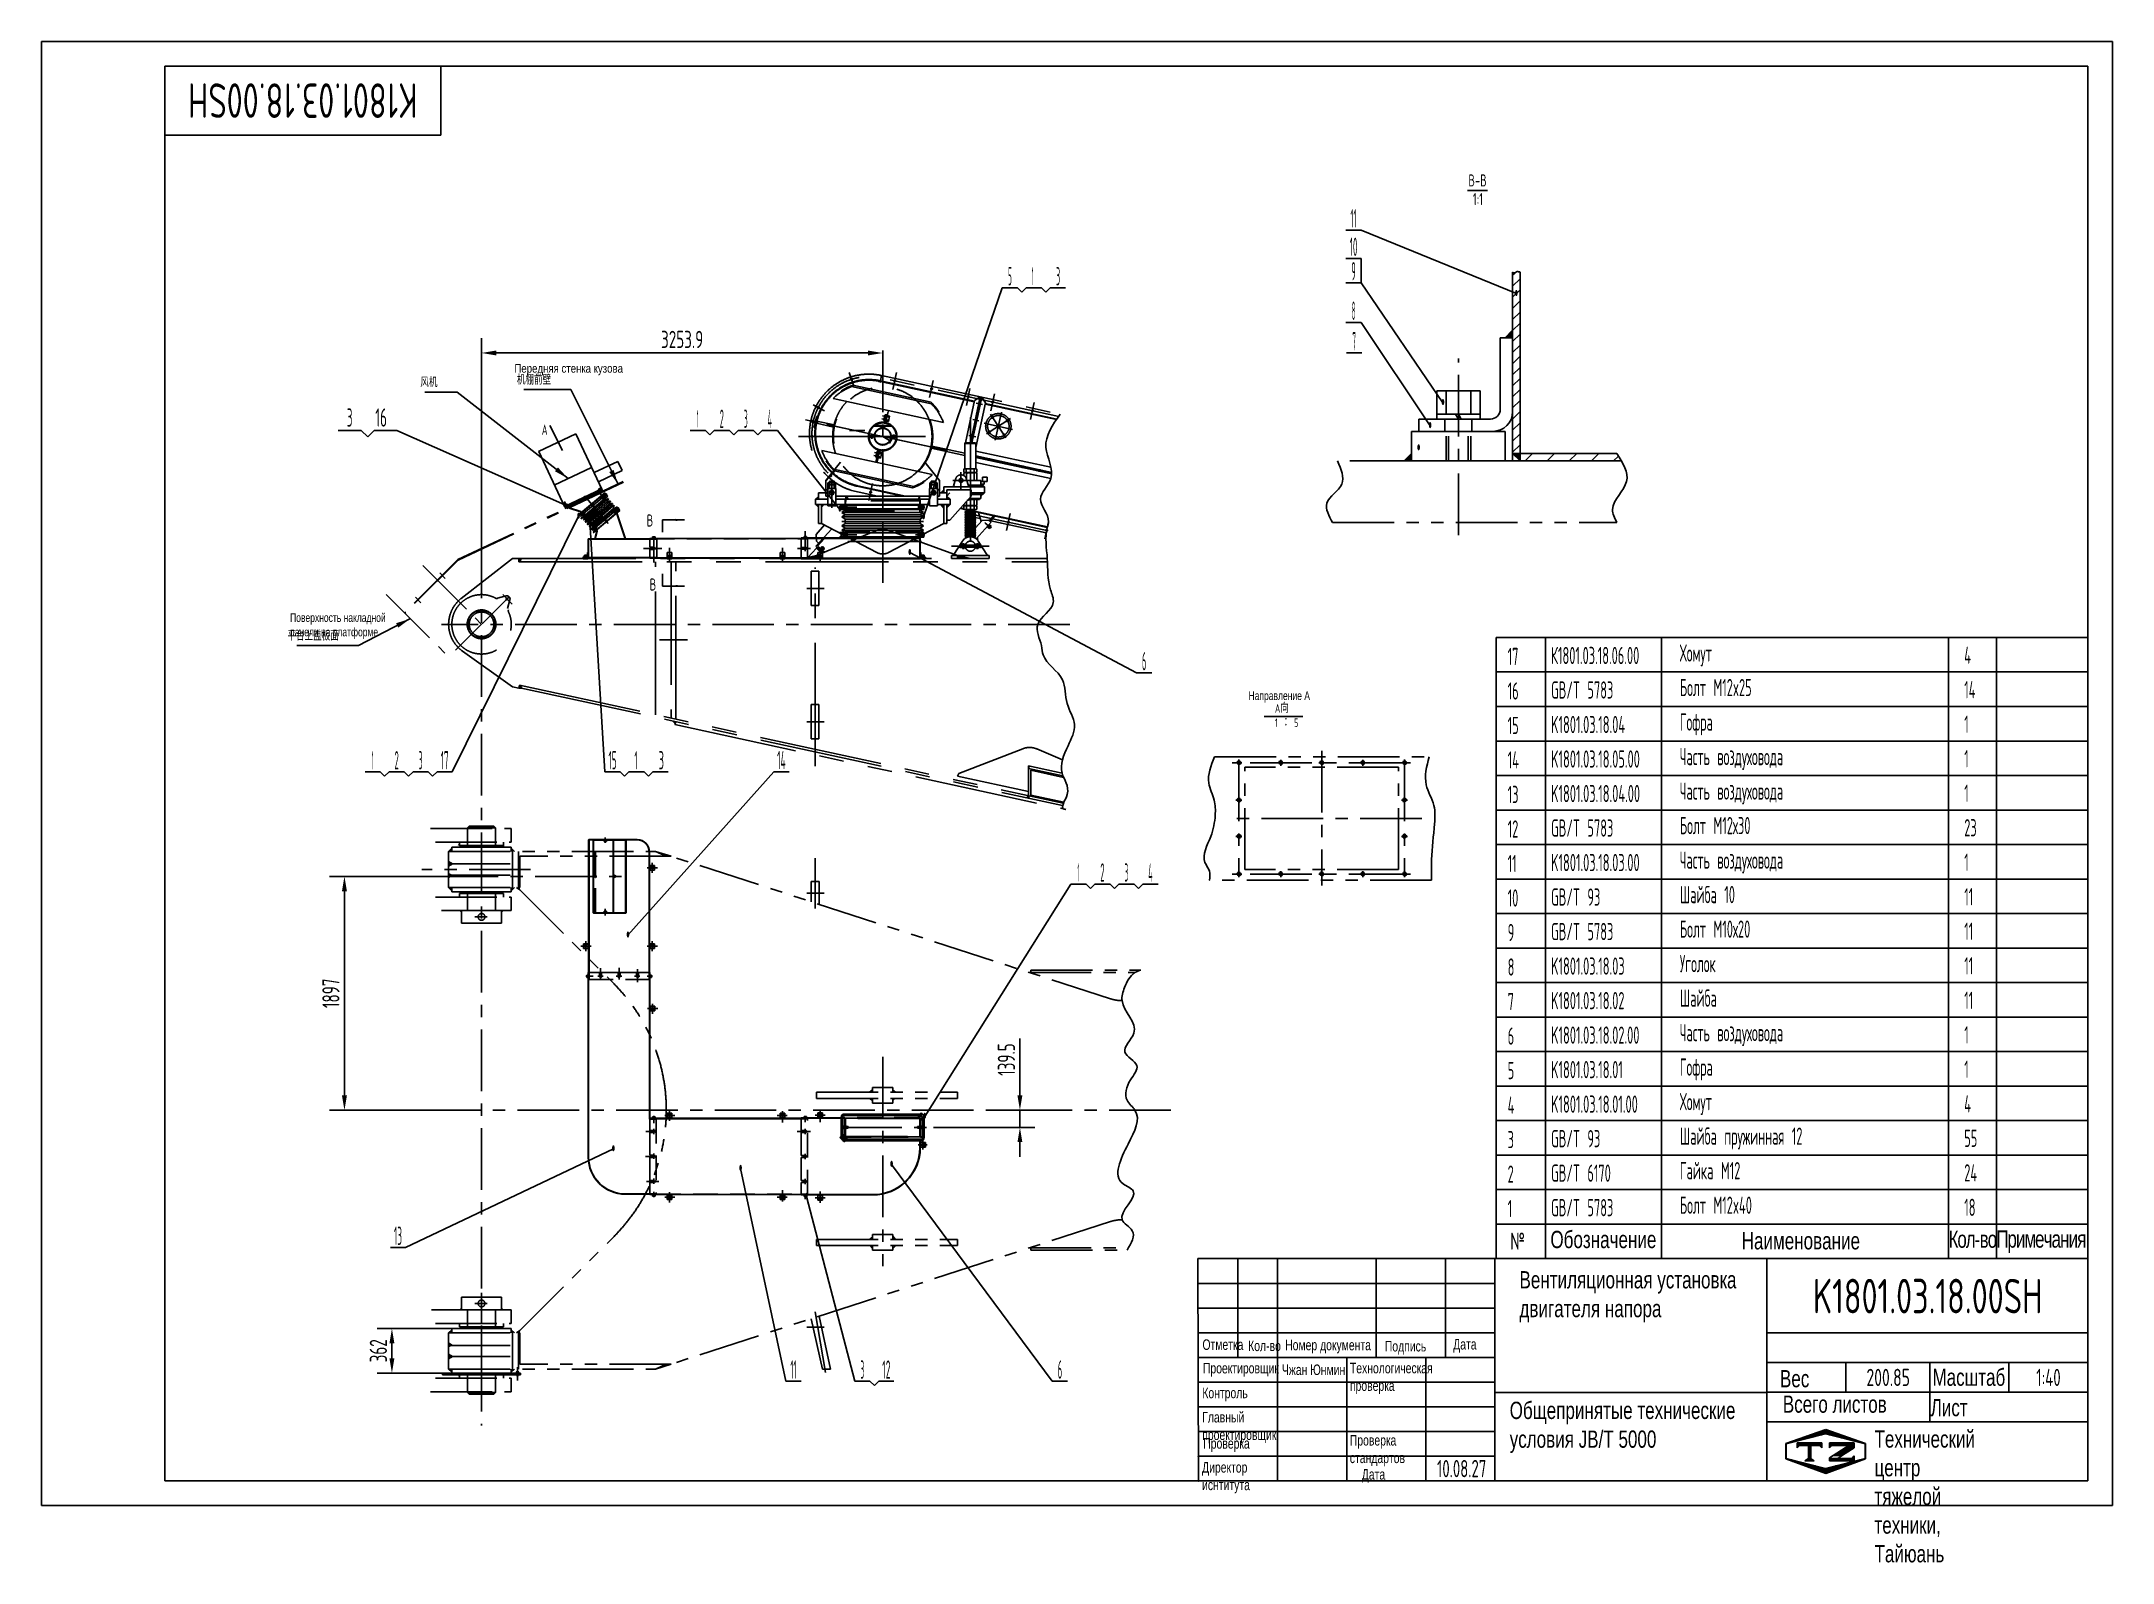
# Model space of a CAD drawing. Header units: millimetres. Extents: x 0 to 16800, y -462 to 11880.
import ezdxf
from ezdxf.enums import TextEntityAlignment as Align

# ---------------------------------------------------------------- set-up
doc = ezdxf.new("R2010")
doc.units = ezdxf.units.MM
doc.header["$LTSCALE"] = 400
for name, pattern in [('F', [0.75, 0.5, -0.25]), ('G', [2, 1.25, -0.25, 0.25, -0.25]), ('K', [2.5, 1.25, -0.25, 0.25, -0.25, 0.25, -0.25])]:
    doc.linetypes.add(name, pattern=pattern)
for name, color, linetype in [('01', 7, 'Continuous'), ('02', 1, 'Continuous'), ('04', 2, 'F'), ('05', 4, 'G'), ('07', 6, 'K'), ('08', 1, 'Continuous'), ('11', 3, 'Continuous'), ('THICK', 7, 'Continuous')]:
    doc.layers.add(name, color=color, linetype=linetype)
doc.styles.add('HZLIB', font='TXT.shx', dxfattribs={"width": 0.5, "height": 140})
doc.styles.get("Standard").update_dxf_attribs({"font": 'isocp', "width": 0.707, "bigfont": 'intecad.shx'})
doc.dimstyles.new('INTE', dxfattribs={"dimscale": 40, "dimtxt": 3.5, "dimasz": 3, "dimexe": 3, "dimexo": 0, "dimgap": 1, "dimtad": 1, "dimdec": 3, "dimdsep": 46, "dimtxsty": 'Standard', "dimcen": 0, "dimclrd": 1, "dimclre": 1, "dimclrt": 3, "dimaunit": 1, "dimadec": 0, "dimazin": 0, "dimtfac": 1, "dimtdec": 3, "dimtmove": 0, "dimatfit": 0, "dimfxl": 0, "dimarcsym": 0})

msp = doc.modelspace()

# ---------------------------------------------------------------- texts
at = {"style": 'HZLIB', "width": 0.5}
for s, p in [('17', (11893.3333, 6819.7611)), ('К1801.03.18.06.00', (12245.5941, 6827.4752)), ('Хомут', (13289.6787, 6847.6203)), ('4', (15596.7128, 6830.0104)), ('16', (11893.3333, 6539.7611)), ('GB/T 5783', (12245.5941, 6547.4762)), ('Болт M12x25', (13289.6787, 6567.6213)), ('14', (15596.7128, 6550.0114)), ('15', (11893.3333, 6259.7612)), ('K1801.03.18.04', (12245.5941, 6267.4772)), ('Гофра', (13289.6787, 6287.6223)), ('1', (15596.7128, 6270.0124)), ('14', (11893.3333, 5979.7612)), ('K1801.03.18.05.00', (12245.5941, 5987.4782)), ('Часть воздуховода', (13289.6787, 6007.6233)), ('1', (15596.7128, 5990.0134)), ('13', (11893.3333, 5699.7613)), ('K1801.03.18.04.00', (12245.5941, 5707.4792)), ('Часть воздуховода', (13289.6787, 5727.6243)), ('1', (15596.7128, 5710.0144)), ('12', (11893.3333, 5419.7613)), ('GB/T 5783', (12245.5941, 5427.4802)), ('Болт М12х30', (13289.6787, 5447.6253)), ('23', (15596.7128, 5430.0154)), ('11', (11893.3333, 5139.7613)), ('K1801.03.18.03.00', (12245.5941, 5147.4812)), ('Часть воздуховода', (13289.6787, 5167.6263)), ('1', (15596.7128, 5150.0164)), ('10', (11893.3333, 4859.7614)), ('GB/T 93', (12245.5941, 4867.4822)), ('Шайба 10', (13289.6787, 4887.6273)), ('11', (15596.7128, 4870.0174)), ('9', (11893.3333, 4579.7614)), ('GB/T 5783', (12245.5941, 4587.4832)), ('Болт М10х20', (13289.6787, 4607.6283)), ('11', (15596.7128, 4590.0184)), ('8', (11893.3333, 4299.7615)), ('K1801.03.18.03', (12245.5941, 4307.4842)), ('Уголок', (13289.6787, 4327.6293)), ('11', (15596.7128, 4310.0194)), ('7', (11893.3333, 4019.7615)), ('K1801.03.18.02', (12245.5941, 4027.4852)), ('Шайба', (13289.6787, 4047.6303)), ('11', (15596.7128, 4030.0204)), ('6', (11893.3333, 3739.7615)), ('K1801.03.18.02.00', (12245.5941, 3747.4862)), ('Часть воздуховода', (13289.6787, 3767.6313)), ('1', (15596.7128, 3750.0214)), ('5', (11893.3333, 3459.7616)), ('K1801.03.18.01', (12245.5941, 3467.4872)), ('Гофра', (13289.6787, 3487.6323)), ('1', (15596.7128, 3470.0224)), ('4', (11893.3333, 3179.7616)), ('K1801.03.18.01.00', (12245.5941, 3187.4882)), ('Хомут', (13289.6787, 3207.6333)), ('4', (15596.7128, 3190.0234)), ('3', (11893.3333, 2899.7617)), ('GB/T 93', (12245.5941, 2907.4892)), ('Шайба пружинная 12', (13289.6787, 2927.6343)), ('55', (15596.7128, 2910.0244)), ('2', (11893.3333, 2619.7617)), ('GB/T 6170', (12245.5941, 2627.4902)), ('Гайка М12', (13289.6787, 2647.6353)), ('24', (15596.7128, 2630.0254)), ('1', (11893.3333, 2339.7617)), ('GB/T 5783', (12245.5941, 2347.4912)), ('Болт M12x40', (13289.6787, 2367.6363)), ('18', (15596.7128, 2350.0264))]:
    msp.add_text(s, height=140, dxfattribs=at).set_placement(p)
at = {"layer": '01', "attachment_point": 1}
for s, insert, char_height in [('{\\fArial|b0|i0|c204|p34;\\W0.8;\\C3;Передняя стенка кузова}', (3836.4191, 9262.249), 70), ('{\\fArial|b0|i0|c204|p34;\\C3;Поверхность накладной\\Pпанели на платформе}', (2016.8985, 7240.0068), 70), ('{\\fArial|b0|i0|c204|p34;Направление А}', (9791.0973, 6606.3315), 70), ('{\\Fisocp,intecad|c204;№}', (11914.2604, 2215.3378), 140), ('{\\fArial|b0|i0|c204|p34;Обозначение}', (12240.0079, 2229.3426), 140), ('{\\fArial|b0|i0|c204|p34;Наименование}', (13791.687, 2218.839), 140), ('{\\fArial|b0|i0|c204|p34;\\T0.9;Кол-во}', (15469.9492, 2230.217), 138), ('{\\fArial|b0|i0|c204|p34;\\T0.9;Примечания}', (15857.3139, 2233.0296), 140), ('{\\fArial|b0|i0|c204|p34;\\C3;Вентиляционная установка\\Pдвигателя напора}', (11989.1709, 1902.3282), 140), ('{\\fArial|b0|i0|c204|p34;Отметка}', (9417.6854, 1349.1057), 85.468369), ('{\\fArial|b0|i0|c204|p34;Номер документа}', (10088.566, 1345.8505), 85.468369), ('{\\fArial|b0|i0|c204|p34;Дата}', (11451.3374, 1352.383), 85.468369), ('{\\fArial|b0|i0|c204|p34;Кол-во}', (9788.3349, 1339.274), 85.468369), ('{\\fArial|b0|i0|c204|p34;Подпись}', (10897.0032, 1335.9967), 85.468369), ('{\\fArial|b0|i0|c204|p34;Проектировщик}', (9421.4465, 1158.1942), 85.468369), ('{\\fArial|b0|i0|c204|p34;\\C3;Чжан Юнмин}', (10062.3389, 1145.0631), 85.468369), ('{\\fArial|b0|i0|c204|p34;Технологическая\\Pпроверка}', (10613.7184, 1158.8368), 85.468369), ('{\\fArial|b0|i0|c204|p34;Вес}', (14102.1754, 1100.1342), 140), ('{\\fArial|b0|i0|c204|p34;Контроль}', (9416.5375, 956.8765), 85.468369), ('{\\fArial|b0|i0|c204|p34;Общепринятые технические\\Pусловия \\fArial|b0|i0|c0|p34;JB/T 5000}', (11909.627, 842.7761), 140), ('{\\fArial|b0|i0|c204|p34;Главный\\Pпроектировщик}', (9415.7807, 760.1564), 85.468369), ('{\\fArial|b0|i0|c204|p34;Проверка}', (9424.1335, 547.5936), 85.468369), ('{\\fArial|b0|i0|c204|p34;Проверка\\Pстандартов}', (10612.8999, 572.9869), 85.468369), ('{\\fArial|b0|i0|c204|p34;Директор\\Pиснтитута}', (9414.466, 353.4052), 85.468369), ('{\\fArial|b0|i0|c204|p34;Дата}', (10710.0061, 296.2786), 85.468369)]:
    msp.add_mtext(s, dxfattribs=dict(at, insert=insert, char_height=char_height))
at = {"layer": '01', "color": 3, "char_height": 70, "attachment_point": 9}
for s, insert in [('机棚前壁', (4133.9628, 9095.412)), ('平台上盖板面', (2411.7102, 7018.6806))]:
    msp.add_mtext(s, dxfattribs=dict(at, insert=insert))
at = {"layer": '01', "attachment_point": 1}
for s, insert, char_height, width in [('A向\\P1 ： 5', (10005.5936, 6503.6529), 70, 1040.577), ('{\\fArial|b0|i0|c204|p34;Технический центр\\Pтяжелой техники, Тайюань}', (14868.963, 610.1587), 139.598336, 6.560167)]:
    msp.add_mtext(s, dxfattribs=dict(at, insert=insert, char_height=char_height, width=width))
at = {"layer": '02', "width": 0.605172}
for p, p2 in [((11951.7893, 9813.9679), (11975.7893, 9813.9679)), ((11356.3515, 8928.8526), (11380.3515, 8928.8526)), ((11252.4807, 8741.7799), (11276.4807, 8741.7799)), ((11159.1129, 8561.6539), (11183.1129, 8561.6539)), ((4233.1565, 8099.7435), (4257.1565, 8099.7435)), ((6464.0662, 8063.3682), (6488.0662, 8063.3682)), ((4344.8158, 8006.7591), (4368.8158, 8006.7591)), ((4436.8842, 7964.6359), (4460.8842, 7964.6359)), ((7144.0548, 8001.7151), (7168.0548, 8001.7151)), ((7031.5117, 7712.7828), (7055.5117, 7712.7828)), ((4745.615, 4608.5879), (4769.615, 4608.5879)), ((7152.7258, 3138.281), (7176.7258, 3138.281)), ((4627.5227, 2874.385), (4651.5227, 2874.385)), ((5659.1867, 2715.1406), (5683.1867, 2715.1406)), ((6884.0319, 2748.1899), (6908.0319, 2748.1899)), ((6193.7298, 2488.195), (6217.7298, 2488.195))]:
    msp.add_text('\\M+5A1F1', height=40, dxfattribs=at).set_placement(p, p2, align=Align.FIT)
at = {"layer": '05', "char_height": 139.654198, "attachment_point": 1}
for s, insert in [('{\\fArial|b0|i0|c204|p34;\\C0;Масштаб}', (15339.3647, 1111.5739)), ('{\\fArial|b0|i0|c204|p34;\\C0;Всего листов}', (14125.4683, 893.2747)), ('{\\fArial|b0|i0|c204|p34;\\C0;Лист}', (15324.5314, 864.9148))]:
    msp.add_mtext(s, dxfattribs=dict(at, insert=insert))
at = {"layer": '07', "color": 3, "insert": (3212.2837, 9075.2276), "char_height": 70, "attachment_point": 9}
msp.add_mtext('风机', dxfattribs=at)
at = {"layer": '11', "width": 0.695901}
msp.add_text('K1801.03.18.00SH', height=280, rotation=180, dxfattribs=at).set_placement((3050.9069, 11540), (1189.0931, 11540), align=Align.FIT)
at = {"layer": '11', "width": 0.707}
for s, height, p in [('B-B', 98, (11574.9416, 10673.6348)), ('1:1', 98, (11610.866, 10521.6841)), ('A', 84, (4058.0272, 8661.4218)), ('B', 98, (4909.4643, 7914.4427)), ('B', 98, (4933.6994, 7395.4532))]:
    msp.add_text(s, height=height, dxfattribs=at).set_placement(p, align=Align.BOTTOM_LEFT)
at = {"layer": '11'}
for s, height, width, p, p2 in [('11', 148.49242, 0.388157, (10618.6604, 10369.6181), (10667.653, 10369.6181)), ('10', 148.49242, 0.40405, (10611.6339, 10139.3118), (10674.6795, 10139.3118)), ('9', 148.4924, 0.386352, (10625.3262, 9941.3219), (10660.9873, 9941.3219)), ('5', 148.4924, 0.351791, (7840.4888, 9901.1107), (7871.3837, 9901.1107)), ('1', 148.4924, 0.269391, (8033.6586, 9901.1107), (8047.6595, 9901.1107)), ('3', 148.4924, 0.378274, (8229.9102, 9901.1107), (8263.1308, 9901.1107)), ('8', 148.4924, 0.342788, (10629.1588, 9620.1946), (10657.1546, 9620.1946)), ('7', 148.4924, 0.342788, (10634.4058, 9372.92), (10662.4016, 9372.92)), ('3', 148.4924, 0.527686, (2477.4319, 8754.2203), (2523.7741, 8754.2203)), ('16', 148.49242, 0.578627, (2708.6874, 8754.2203), (2803.1674, 8754.2203)), ('1', 148.4924, 0.269333, (5317.0379, 8744.2203), (5331.0358, 8744.2203)), ('2', 148.4924, 0.375062, (5501.7592, 8744.2203), (5535.7358, 8744.2203)), ('3', 148.4924, 0.351791, (5698.0108, 8744.2203), (5728.9056, 8744.2203)), ('4', 148.4924, 0.362564, (5890.6715, 8744.2203), (5925.6662, 8744.2203)), ('6', 148.4924, 0.400463, (8926.8838, 6777.3633), (8962.5399, 6777.3633)), ('1', 148.4924, 0.269333, (2679.7244, 5973.6145), (2693.7223, 5973.6145)), ('2', 148.4924, 0.375062, (2864.4457, 5973.6145), (2898.4223, 5973.6145)), ('3', 148.4924, 0.351791, (3060.6973, 5973.6145), (3091.5921, 5973.6145)), ('17', 148.49242, 0.404, (3239.3601, 5973.6145), (3302.3506, 5973.6145)), ('15', 148.49242, 0.406555, (4599.9799, 5973.6145), (4665.8694, 5973.6145)), ('1', 148.4924, 0.483505, (4810.647, 5973.6145), (4835.7759, 5973.6145)), ('3', 148.4924, 0.49162, (5006.8986, 5973.6145), (5050.0734, 5973.6145)), ('14', 148.49242, 0.409855, (5967.5272, 5974.5976), (6037.5166, 5974.5976)), ('1', 148.4924, 0.269333, (8404.5459, 5063.1735), (8418.5438, 5063.1735)), ('2', 148.4924, 0.375062, (8589.2673, 5063.1735), (8623.2438, 5063.1735)), ('3', 148.4924, 0.351791, (8785.5188, 5063.1735), (8816.4137, 5063.1735)), ('4', 148.4924, 0.362564, (8978.1796, 5063.1735), (9013.1743, 5063.1735)), ('13', 148.49242, 0.406555, (2859.2679, 2114.9601), (2925.1574, 2114.9601)), ('K1801.03.18.00SH', 280, 0.695901, (14369.0931, 1560), (16230.9069, 1560)), ('11', 148.49242, 0.388157, (6075.4018, 1029.5504), (6124.3944, 1029.5504)), ('3', 148.4924, 0.351791, (6643.4297, 1029.5504), (6674.3245, 1029.5504)), ('12', 148.49242, 0.407643, (6819.9908, 1029.5504), (6887.1848, 1029.5504)), ('6', 148.4924, 0.400463, (8243.8724, 1029.5504), (8279.5285, 1029.5504)), ('200.85', 140, 0.683135, (14803.4783, 970), (15156.5217, 970)), ('1:40', 140, 0.657692, (16180.981, 970), (16379.019, 970)), ('10.08.27', 140, 0.642055, (11320, 230), (11720, 230))]:
    msp.add_text(s, height=height, dxfattribs=dict(at, width=width)).set_placement(p, p2, align=Align.FIT)

# ---------------------------------------------------------------- blocks, each defined once
blk = doc.blocks.new('WRE')
at = {"layer": '01'}
for p, q in [((1859, 818), (1854, 810)), ((1854, 810), (1859, 802)), ((1863, 818), (1859, 818)), ((1859, 802), (1863, 802)), ((1863, 818), (1867, 818)), ((1867, 802), (1863, 802)), ((1867, 818), (1872, 810)), ((1872, 810), (1867, 802))]:
    blk.add_line(p, q, dxfattribs=at)
blk = doc.blocks.new('*D104')
at = {"layer": '08', "color": 1, "lineweight": -2}
for p, q in [((3383, 1437), (2723, 1437)), ((2843, 1195), (2843, 1317)), ((3252, 1075), (2723, 1075))]:
    blk.add_line(p, q, dxfattribs=at)
at = {"layer": '08', "color": 1}
for points in [[(2823, 1317), (2863, 1317), (2843, 1437)], [(2823, 1195), (2863, 1195), (2843, 1075)]]:
    blk.add_solid(points, dxfattribs=at)
at = {"layer": 'Defpoints', "color": 0}
for p in [(2843, 1437), (3383, 1437), (3252, 1075)]:
    blk.add_point(p, dxfattribs=at)
at = {"layer": '08', "color": 3, "insert": (2733, 1256), "char_height": 140, "attachment_point": 5, "rotation": 90}
blk.add_mtext('362', dxfattribs=at)
blk = doc.blocks.new('dfgd')
at = {"layer": '07', "linetype": 'K', "ltscale": 2}
h = blk.add_hatch(color=6, dxfattribs=at)
h.paths.add_polyline_path([(8594, 9770), (8591, 9770), (8594, 9774)])
h.paths.add_polyline_path([(8680, 9770), (8677, 9770), (8677, 9774)])
h = blk.add_hatch(color=6, dxfattribs=at)
h.paths.add_polyline_path([(8624, 9418), (8620, 9427), (8611, 9418)])
h.paths.add_polyline_path([(8499, 9427), (8496, 9418), (8509, 9418)])
for points in [[(8591, 9564), (8591, 9569), (8585, 9562, -0.089698)], [(8680, 9564, -0.089698), (8685, 9562), (8680, 9569)], [(8688, 9483), (8703, 9469), (8688, 9469)], [(7404, 9338), (7379, 9318), (7404, 9318)], [(7404, 9245), (7404, 9273), (7379, 9273)], [(7429, 9245), (7429, 9273), (7453, 9273)], [(7632, 9343), (7630, 9343), (7620, 9333), (7620, 9318), (7646, 9318)], [(8421, 9245), (8421, 9273), (8396, 9273)], [(8421, 9368), (8421, 9393), (8397, 9368)], [(8446, 9318), (8446, 9338), (8471, 9318)], [(7401, 8956), (7405, 8961), (7401, 8965)], [(7448, 9007), (7444, 9003), (7448, 8999)], [(8694, 9008), (8690, 9003), (8695, 8999)], [(4982, 8835), (4973, 8835), (4973, 8810), (4982, 8810)], [(4993, 8835), (4982, 8835), (4982, 8810)], [(7388, 8860), (7284, 8835), (7388, 8835)], [(8531, 8860), (8531, 8835), (8637, 8835)], [(4994, 7785), (4982, 7788), (4973, 7784)], [(6246, 7513), (6220, 7519), (6242, 7497)], [(9112, 6911), (9098, 6913), (9107, 6891)]]:
    blk.add_hatch(color=6, dxfattribs=at).paths.add_polyline_path(points)
h = blk.add_hatch(color=6, dxfattribs=at)
h.paths.add_polyline_path([(8751, 9418), (8738, 9432), (8738, 9418)])
h.paths.add_polyline_path([(8751, 9368), (8738, 9368), (8738, 9356)])
h = blk.add_hatch(color=6, dxfattribs=at)
h.paths.add_polyline_path([(8208, 9318), (8230, 9318), (8230, 9333), (8220, 9343), (8217, 9343)])
h.paths.add_polyline_path([(8230, 9333), (8230, 9343), (8220, 9343)], flags=17)
h = blk.add_hatch(color=6, dxfattribs=at)
h.paths.add_polyline_path([(8658, 9368), (8642, 9368), (8642, 9348)])
h.paths.add_polyline_path([(8469, 9368), (8446, 9368), (8446, 9345), (8446, 9343)])
h = blk.add_hatch(color=6, dxfattribs=at)
h.paths.add_polyline_path([(8446, 9343), (8446, 9318), (8471, 9318)])
h.paths.add_polyline_path([(8471, 9273), (8446, 9273), (8446, 9248)])
h = blk.add_hatch(color=6, dxfattribs=at)
h.paths.add_polyline_path([(4994, 7785), (4973, 7784), (4978, 7809), (4986, 7807), (4986, 7807)])
h.paths.add_polyline_path([(4982, 7788), (4994, 7785), (4986, 7807)])
at = {"layer": '01', "ltscale": 2}
for p, q in [((8927, 9958), (8934, 9965)), ((8930, 9950), (8927, 9958)), ((8934, 9949), (8930, 9950)), ((8934, 9965), (8938, 9964)), ((8934, 9949), (8939, 9948)), ((8942, 9963), (8938, 9964)), ((8939, 9948), (8945, 9955)), ((8945, 9955), (8942, 9963)), ((8901, 9838), (8907, 9845)), ((8904, 9829), (8901, 9838)), ((8908, 9828), (8904, 9829)), ((8907, 9845), (8912, 9844)), ((8908, 9828), (8912, 9827)), ((8916, 9843), (8912, 9844)), ((8912, 9827), (8919, 9834)), ((8919, 9834), (8916, 9843))]:
    blk.add_line(p, q, dxfattribs=at)
at = {"layer": '02', "ltscale": 2}
blk.add_spline([(9365, 10007), (9249, 9738), (9289, 9484), (9204, 9317), (9270, 9134), (9260, 9088), (9260, 8835), (9286, 8583), (9309, 8479), (9182, 8302), (9212, 8129), (9227, 8054), (9383, 7853), (9421, 7659), (9480, 7488), (9428, 7316), (9380, 7094), (9421, 6922), (9395, 6803), (9410, 6800)], degree=3, dxfattribs=at)
at = {"layer": '04', "ltscale": 2}
for p, q in [((7620, 9318), (7620, 9222)), ((8230, 9305), (7620, 9305)), ((8230, 9318), (8230, 9222)), ((7620, 9222), (8230, 9222))]:
    blk.add_line(p, q, dxfattribs=at)
at = {"layer": '04', "color": 2, "linetype": 'F', "ltscale": 2}
for p, q in [((7639, 9254), (7622, 9254)), ((7624, 9305), (7624, 9222)), ((7634, 9264), (7624, 9264)), ((7634, 9260), (7624, 9260)), ((7634, 9248), (7624, 9248)), ((7634, 9244), (7624, 9244)), ((7634, 9264), (7634, 9244)), ((8214, 9254), (8227, 9254)), ((8215, 9244), (8215, 9264)), ((8215, 9264), (8226, 9264)), ((8215, 9260), (8226, 9260)), ((8215, 9248), (8226, 9248)), ((8215, 9244), (8226, 9244)), ((8226, 9305), (8226, 9222))]:
    blk.add_line(p, q, dxfattribs=at)
at = {"layer": '05', "color": 4, "linetype": 'G', "ltscale": 2}
for p, q in [((9353, 9989), (7970, 10289)), ((9154, 10103), (9124, 9965)), ((8768, 9848), (8961, 9972)), ((8924, 9814), (8800, 10007)), ((9255, 9064), (8679, 9189)), ((8929, 9064), (8959, 9202)), ((9240, 8997), (9270, 9134))]:
    blk.add_line(p, q, dxfattribs=at)
at = {"layer": '05', "color": 142, "linetype": 'G', "ltscale": 2}
for p, q in [((7473, 9923), (8591, 9681)), ((7948, 9820), (7487, 9921)), ((8636, 9979), (8636, 8782)), ((7241, 9826), (8362, 9826)), ((8680, 9662), (9296, 9528)), ((8680, 9662), (9296, 9528))]:
    blk.add_line(p, q, dxfattribs=at)
at = {"layer": '05', "ltscale": 2}
for p, q in [((8977, 9884), (8748, 9934)), ((8888, 10024), (8838, 9795)), ((8925, 9619), (8921, 9599)), ((9062, 9590), (9058, 9569)), ((9199, 9560), (9194, 9539)), ((7376, 7151), (7376, 8762)), ((6114, 8177), (6342, 8177))]:
    blk.add_line(p, q, dxfattribs=at)
at = {"layer": '05', "color": 4, "linetype": 'G', "ltscale": 2}
blk.add_circle((8863, 9909), 87.2, dxfattribs=at)
at = {"layer": '07', "color": 6, "linetype": 'K', "ltscale": 2}
for p, q in [((7690, 10234), (7654, 10345)), ((7894, 10275), (7893, 10272)), ((7912, 10268), (7893, 10272)), ((7902, 10279), (7901, 10274)), ((7901, 10274), (7905, 10273)), ((7902, 10279), (7906, 10278)), ((7905, 10273), (7906, 10278)), ((7905, 10273), (8668, 10108)), ((8668, 10108), (7905, 10273)), ((7915, 10321), (7906, 10278)), ((8669, 10112), (7906, 10278)), ((7912, 10271), (7912, 10268)), ((7915, 10321), (9365, 10007)), ((8037, 10345), (8007, 10207)), ((8335, 10280), (8305, 10143)), ((7454, 10034), (7360, 10083)), ((7522, 10134), (7970, 10037)), ((7589, 10197), (7598, 10195)), ((7672, 10231), (8322, 10090)), ((7683, 10242), (8317, 10104)), ((8670, 10118), (8596, 9775)), ((8633, 10216), (8604, 10078)), ((8716, 10148), (8636, 9775)), ((8722, 10146), (8642, 9775)), ((8722, 10146), (8642, 9775)), ((8728, 10145), (8648, 9775)), ((8716, 10148), (8670, 10118)), ((8758, 10099), (8680, 9738)), ((8684, 10097), (8734, 10086)), ((8708, 10110), (8720, 10107)), ((8713, 10103), (8722, 10146)), ((8728, 10145), (8758, 10099)), ((9334, 9963), (8756, 10089)), ((8756, 10089), (9334, 9963)), ((9337, 9968), (8757, 10093)), ((8832, 10173), (8802, 10035)), ((7402, 9939), (7299, 9961)), ((7343, 9958), (7340, 9946)), ((7378, 9938), (7340, 9946)), ((7341, 9952), (7385, 9942)), ((7381, 9950), (7343, 9958)), ((7363, 9962), (7357, 9935)), ((7370, 9902), (7378, 9938)), ((7395, 9986), (7376, 9898)), ((7389, 9986), (7381, 9950)), ((7388, 9932), (7383, 9933)), ((7392, 9951), (7387, 9952)), ((7526, 9903), (7388, 9933)), ((7399, 9992), (7391, 9987)), ((7395, 9986), (7391, 9987)), ((7530, 9920), (7392, 9950)), ((7850, 9914), (7999, 9914)), ((7977, 9957), (7917, 9970)), ((7983, 9982), (7923, 9995)), ((7942, 10001), (7933, 9957)), ((7933, 9957), (7972, 9948)), ((7934, 9967), (7955, 9962)), ((7942, 9973), (7936, 9966)), ((7936, 9966), (7939, 9958)), ((7951, 9963), (7937, 9966)), ((7952, 9963), (7937, 9966)), ((7954, 10008), (7939, 9938)), ((7939, 9991), (7960, 9987)), ((7939, 9958), (7943, 9957)), ((7947, 9998), (7941, 9991)), ((7941, 9991), (7944, 9982)), ((7981, 9992), (7942, 10001)), ((7952, 9999), (7942, 9955)), ((7958, 9987), (7942, 9991)), ((7958, 9987), (7942, 9991)), ((7942, 9955), (7947, 9974)), ((7946, 9972), (7942, 9973)), ((7957, 9987), (7943, 9991)), ((7957, 9987), (7943, 9991)), ((7943, 9957), (7946, 9972)), ((7947, 9956), (7943, 9957)), ((7944, 9982), (7948, 9981)), ((7946, 9972), (7950, 9971)), ((7952, 9997), (7947, 9998)), ((7953, 9963), (7947, 9956)), ((7948, 9933), (7969, 10030)), ((7948, 9979), (7952, 9998)), ((7948, 9981), (7952, 9997)), ((7952, 9980), (7948, 9981)), ((7950, 9971), (7953, 9963)), ((7952, 9997), (7956, 9996)), ((7959, 9987), (7952, 9980)), ((7956, 9996), (7959, 9987)), ((7970, 10037), (8419, 9940)), ((7972, 9948), (7981, 9992)), ((8375, 10027), (8384, 10025)), ((8655, 9965), (8705, 9954)), ((8807, 9985), (8813, 9991)), ((8810, 9976), (8807, 9985)), ((8814, 9975), (8810, 9976)), ((8813, 9991), (8817, 9990)), ((8814, 9975), (8818, 9974)), ((8821, 9990), (8817, 9990)), ((8818, 9974), (8824, 9981)), ((8824, 9981), (8821, 9990)), ((7410, 9830), (7304, 9825)), ((7376, 9898), (7372, 9899)), ((7376, 9898), (7372, 9899)), ((7377, 9892), (7372, 9899)), ((8272, 9826), (7595, 9826)), ((7837, 9807), (7837, 9841)), ((7846, 9911), (8003, 9911)), ((7901, 9831), (8363, 9731)), ((7907, 9900), (7942, 9900)), ((7907, 9899), (7907, 9889)), ((7981, 9793), (7925, 9826)), ((7943, 9899), (7943, 9889)), ((7980, 9773), (7971, 9778)), ((7998, 9804), (7980, 9773)), ((7998, 9804), (7989, 9809)), ((8013, 9807), (8013, 9841)), ((8323, 9748), (8591, 9690)), ((8594, 9774), (8591, 9770)), ((8591, 9564), (8591, 9770)), ((8591, 9770), (8680, 9770)), ((8594, 9775), (8677, 9775)), ((8594, 9770), (8594, 9775)), ((8624, 9835), (8681, 9822)), ((8677, 9770), (8677, 9775)), ((8677, 9774), (8680, 9770)), ((8680, 9564), (8680, 9770)), ((8781, 9864), (8787, 9871)), ((8783, 9855), (8781, 9864)), ((8788, 9854), (8783, 9855)), ((8787, 9871), (8791, 9870)), ((8788, 9854), (8792, 9853)), ((8795, 9869), (8791, 9870)), ((8792, 9853), (8798, 9860)), ((8798, 9860), (8795, 9869)), ((7431, 9712), (7879, 9614)), ((7583, 9618), (7464, 9468)), ((7913, 9659), (7853, 9672)), ((7918, 9684), (7858, 9697)), ((7868, 9659), (7878, 9703)), ((7907, 9650), (7868, 9659)), ((7891, 9719), (7869, 9617)), ((7870, 9669), (7890, 9664)), ((7871, 9668), (7877, 9675)), ((7874, 9660), (7871, 9668)), ((7888, 9665), (7872, 9668)), ((7888, 9665), (7872, 9668)), ((7887, 9665), (7873, 9668)), ((7887, 9665), (7873, 9668)), ((7878, 9659), (7874, 9660)), ((7875, 9693), (7895, 9689)), ((7877, 9693), (7883, 9700)), ((7879, 9684), (7877, 9693)), ((7893, 9689), (7877, 9693)), ((7877, 9675), (7882, 9674)), ((7878, 9703), (7917, 9694)), ((7878, 9657), (7887, 9701)), ((7892, 9689), (7878, 9692)), ((7882, 9676), (7878, 9657)), ((7882, 9674), (7878, 9659)), ((7878, 9659), (7882, 9658)), ((7884, 9683), (7879, 9684)), ((7879, 9614), (8327, 9517)), ((7901, 9718), (7880, 9621)), ((7886, 9673), (7882, 9674)), ((7882, 9658), (7889, 9665)), ((7887, 9700), (7883, 9682)), ((7883, 9700), (7887, 9699)), ((7887, 9699), (7884, 9683)), ((7884, 9683), (7888, 9682)), ((7889, 9665), (7886, 9673)), ((7891, 9698), (7887, 9699)), ((7888, 9682), (7894, 9689)), ((7894, 9689), (7891, 9698)), ((7917, 9694), (7907, 9650)), ((8267, 9618), (8385, 9468)), ((8319, 9731), (8591, 9672)), ((8680, 9708), (9290, 9576)), ((8680, 9668), (9296, 9535)), ((8680, 9656), (9296, 9522)), ((8680, 9616), (9289, 9484)), ((8788, 9649), (8784, 9628)), ((7542, 9551), (7463, 9464)), ((7464, 9393), (7464, 9468)), ((7481, 9451), (7542, 9451)), ((7481, 9451), (7481, 9403)), ((7481, 9433), (7542, 9433)), ((7494, 9463), (7530, 9463)), ((7494, 9463), (7494, 9403)), ((7512, 9247), (7512, 9466)), ((7527, 9561), (8177, 9420)), ((7530, 9463), (7530, 9403)), ((7532, 9547), (8167, 9409)), ((7542, 9451), (7542, 9403)), ((8086, 9343), (7716, 9423)), ((8109, 9343), (7722, 9427)), ((7722, 9427), (8109, 9343)), ((7812, 9306), (7842, 9444)), ((8251, 9456), (8260, 9454)), ((8368, 9451), (8307, 9451)), ((8307, 9451), (8307, 9403)), ((8307, 9433), (8368, 9433)), ((8319, 9463), (8355, 9463)), ((8319, 9463), (8319, 9403)), ((8355, 9463), (8355, 9403)), ((8368, 9451), (8368, 9403)), ((8385, 9393), (8385, 9468)), ((8421, 9368), (8421, 9418)), ((8421, 9418), (8751, 9418)), ((8626, 9470), (8493, 9470)), ((8499, 9427), (8517, 9484)), ((8509, 9418), (8499, 9427)), ((8560, 9536), (8560, 9399)), ((8583, 9537), (8583, 9561)), ((8583, 9526), (8583, 9508)), ((8591, 9569), (8585, 9562)), ((8678, 9565), (8593, 9565)), ((8593, 9533), (8678, 9533)), ((8620, 9427), (8602, 9484)), ((8603, 9533), (8603, 9565)), ((8604, 9480), (8604, 9533)), ((8722, 9469), (8607, 9469)), ((8619, 9432), (8738, 9432)), ((8667, 9533), (8667, 9565)), ((8668, 9469), (8668, 9533)), ((8688, 9529), (8684, 9531)), ((8688, 9537), (8688, 9561)), ((8688, 9529), (8688, 9469)), ((8722, 9469), (8722, 9432)), ((8722, 9462), (8749, 9462)), ((8749, 9438), (8722, 9438)), ((8735, 9462), (8735, 9495)), ((8735, 9495), (8773, 9495)), ((8738, 9432), (8751, 9418)), ((8738, 9432), (8738, 9418)), ((8749, 9462), (8749, 9438)), ((8773, 9462), (8749, 9462)), ((8751, 9368), (8751, 9418)), ((8773, 9495), (8773, 9462)), ((7379, 9318), (7404, 9338)), ((7379, 9273), (7379, 9318)), ((7379, 9318), (7480, 9318)), ((7379, 9273), (8305, 9273)), ((7404, 9368), (7464, 9368)), ((7404, 9318), (7404, 9368)), ((7404, 9121), (7404, 9273)), ((7429, 9273), (7429, 9121)), ((7464, 9343), (7464, 9393)), ((7464, 9393), (7480, 9393)), ((7464, 9343), (7480, 9343)), ((7480, 9403), (7544, 9403)), ((7480, 9263), (7480, 9403)), ((7544, 9263), (7480, 9263)), ((7490, 9371), (7533, 9371)), ((7490, 9371), (7531, 9371)), ((7502, 9389), (7492, 9371)), ((7492, 9371), (7502, 9353)), ((7512, 9389), (7502, 9389)), ((7502, 9353), (7512, 9353)), ((7512, 9351), (7512, 9391)), ((7512, 9389), (7521, 9389)), ((7521, 9353), (7512, 9353)), ((7521, 9389), (7532, 9371)), ((7532, 9371), (7521, 9353)), ((7544, 9403), (7544, 9263)), ((7544, 9343), (8305, 9343)), ((7544, 9318), (8305, 9318)), ((7620, 9333), (7630, 9343)), ((7632, 9343), (7646, 9318)), ((7673, 9388), (7882, 9343)), ((8230, 9333), (8220, 9343)), ((8305, 9403), (8305, 9263)), ((8369, 9403), (8305, 9403)), ((8305, 9263), (8369, 9263)), ((8359, 9371), (8316, 9371)), ((8328, 9389), (8317, 9371)), ((8317, 9371), (8328, 9353)), ((8359, 9371), (8318, 9371)), ((8337, 9389), (8328, 9389)), ((8328, 9353), (8337, 9353)), ((8337, 9351), (8337, 9391)), ((8337, 9389), (8347, 9389)), ((8347, 9353), (8337, 9353)), ((8347, 9389), (8357, 9371)), ((8357, 9371), (8347, 9353)), ((8369, 9263), (8369, 9403)), ((8385, 9393), (8369, 9393)), ((8369, 9343), (8385, 9343)), ((8369, 9318), (8471, 9318)), ((8369, 9273), (8471, 9273)), ((8385, 9393), (8385, 9343)), ((8446, 9368), (8385, 9368)), ((8396, 9273), (8421, 9245)), ((8421, 9393), (8397, 9368)), ((8421, 9273), (8421, 9121)), ((8446, 9318), (8446, 9394)), ((8446, 9394), (8642, 9394)), ((8469, 9368), (8446, 9343)), ((8446, 9343), (8471, 9318)), ((8446, 9248), (8471, 9273)), ((8446, 9121), (8446, 9273)), ((8642, 9343), (8470, 9146)), ((8471, 9273), (8471, 9318)), ((8601, 9231), (8553, 9241)), ((8557, 9246), (8583, 9240)), ((8583, 9276), (8583, 9269)), ((8583, 9261), (8583, 9237)), ((8592, 9265), (8679, 9265)), ((8604, 9300), (8604, 9233)), ((8611, 9308), (8661, 9324)), ((8618, 9316), (8711, 9316)), ((8722, 9324), (8625, 9324)), ((8642, 9394), (8642, 9343)), ((8642, 9368), (8751, 9368)), ((8642, 9356), (8738, 9356)), ((8668, 9316), (8668, 9233)), ((8688, 9312), (8688, 9269)), ((8688, 9261), (8688, 9237)), ((8711, 9316), (8711, 9324)), ((8722, 9356), (8722, 9324)), ((8723, 9355), (8723, 9343)), ((8751, 9368), (8738, 9356)), ((8738, 9356), (8738, 9368)), ((7384, 9031), (7453, 9108)), ((7390, 8944), (7511, 9077)), ((7404, 9121), (7429, 9121)), ((7429, 9121), (7877, 8884)), ((8421, 9121), (7972, 8884)), ((8446, 9121), (8421, 9121)), ((8446, 9146), (8470, 9146)), ((8604, 9221), (8590, 9214)), ((8590, 9214), (8602, 9208)), ((8590, 9214), (8681, 9214)), ((8602, 9208), (8590, 9201)), ((8590, 9201), (8602, 9195)), ((8590, 9201), (8681, 9201)), ((8602, 9195), (8590, 9187)), ((8590, 9187), (8602, 9181)), ((8590, 9187), (8681, 9187)), ((8602, 9181), (8590, 9174)), ((8590, 9174), (8602, 9168)), ((8590, 9174), (8681, 9174)), ((8602, 9168), (8590, 9161)), ((8590, 9161), (8602, 9155)), ((8590, 9161), (8681, 9161)), ((8602, 9155), (8590, 9148)), ((8590, 9148), (8602, 9142)), ((8590, 9148), (8681, 9148)), ((8602, 9142), (8590, 9135)), ((8590, 9135), (8602, 9128)), ((8590, 9135), (8681, 9135)), ((8602, 9128), (8590, 9121)), ((8590, 9121), (8602, 9115)), ((8590, 9121), (8681, 9121)), ((8602, 9115), (8590, 9108)), ((8590, 9108), (8602, 9102)), ((8590, 9108), (8681, 9108)), ((8602, 9102), (8590, 9095)), ((8590, 9095), (8602, 9089)), ((8590, 9095), (8681, 9095)), ((8602, 9089), (8590, 9082)), ((8590, 9082), (8602, 9076)), ((8590, 9082), (8681, 9082)), ((8602, 9076), (8590, 9068)), ((8678, 9233), (8593, 9233)), ((8601, 9233), (8601, 9221)), ((8601, 9221), (8670, 9221)), ((8669, 9208), (8602, 9208)), ((8669, 9195), (8602, 9195)), ((8669, 9181), (8602, 9181)), ((8669, 9168), (8602, 9168)), ((8669, 9155), (8602, 9155)), ((8669, 9142), (8602, 9142)), ((8669, 9128), (8602, 9128)), ((8669, 9115), (8602, 9115)), ((8669, 9102), (8602, 9102)), ((8669, 9089), (8602, 9089)), ((8602, 9076), (8669, 9076)), ((8668, 9221), (8681, 9214)), ((8681, 9214), (8669, 9208)), ((8669, 9208), (8681, 9201)), ((8681, 9201), (8669, 9195)), ((8669, 9195), (8681, 9187)), ((8681, 9187), (8669, 9181)), ((8669, 9181), (8681, 9174)), ((8681, 9174), (8669, 9168)), ((8669, 9168), (8681, 9161)), ((8681, 9161), (8669, 9155)), ((8669, 9155), (8681, 9148)), ((8681, 9148), (8669, 9142)), ((8669, 9142), (8681, 9135)), ((8681, 9135), (8669, 9128)), ((8669, 9128), (8681, 9121)), ((8681, 9121), (8669, 9115)), ((8669, 9115), (8681, 9108)), ((8681, 9108), (8669, 9102)), ((8669, 9102), (8681, 9095)), ((8681, 9095), (8669, 9089)), ((8669, 9089), (8681, 9082)), ((8681, 9082), (8669, 9076)), ((8669, 9076), (8681, 9068)), ((8670, 9233), (8670, 9221)), ((8670, 9221), (9261, 9093)), ((9261, 9093), (8670, 9221)), ((8672, 9170), (8716, 9160)), ((8678, 9084), (8733, 9145)), ((9260, 9088), (8681, 9214)), ((8683, 8995), (8805, 9131)), ((8825, 9182), (8701, 9209)), ((8701, 9209), (8724, 9136)), ((8900, 9166), (8725, 9204)), ((8787, 9148), (8733, 9145)), ((8753, 9128), (8796, 9089)), ((8755, 9125), (8801, 9084)), ((8780, 9103), (8756, 9124)), ((8780, 9103), (8756, 9124)), ((8781, 9102), (8758, 9122)), ((8764, 9117), (8790, 9094)), ((8777, 9092), (8773, 9095)), ((8775, 9090), (8784, 9100)), ((8787, 9079), (8775, 9090)), ((8778, 9094), (8793, 9080)), ((8790, 9083), (8778, 9094)), ((8780, 9103), (8782, 9098)), ((8782, 9105), (8784, 9100)), ((8796, 9088), (8783, 9100)), ((8792, 9109), (8784, 9100)), ((8787, 9148), (8805, 9131)), ((8791, 9107), (8787, 9111)), ((8795, 9089), (8787, 9079)), ((8789, 9106), (8804, 9092)), ((8801, 9095), (8789, 9106)), ((8825, 9182), (8791, 9145)), ((8794, 9082), (8791, 9084)), ((8804, 9099), (8792, 9109)), ((8793, 9080), (8798, 9086)), ((8795, 9089), (8804, 9099)), ((8832, 9176), (8798, 9138)), ((8804, 9092), (8798, 9086)), ((8803, 9091), (8800, 9094)), ((8802, 9142), (9252, 9044)), ((8832, 9176), (8825, 9182)), ((7387, 8919), (7318, 8843)), ((7444, 9003), (7383, 8936)), ((7383, 8936), (7443, 8883)), ((7384, 9031), (7387, 8977)), ((7405, 8961), (7387, 8977)), ((7394, 8927), (7387, 8919)), ((7387, 8919), (7433, 8878)), ((7388, 8860), (7885, 9069)), ((7394, 8927), (7443, 8883)), ((7451, 8996), (7397, 8937)), ((7397, 8937), (7453, 8887)), ((7407, 8884), (7448, 8930)), ((7429, 8909), (7409, 8887)), ((7414, 8893), (7437, 8918)), ((7424, 8919), (7421, 8916)), ((7433, 8933), (7422, 8921)), ((7422, 8921), (7432, 8912)), ((7426, 8918), (7439, 8933)), ((7437, 8930), (7426, 8918)), ((7427, 8910), (7432, 8912)), ((7429, 8909), (7434, 8911)), ((7443, 8925), (7431, 8912)), ((7442, 8904), (7432, 8912)), ((7443, 8924), (7433, 8933)), ((7440, 8905), (7436, 8902)), ((7441, 8932), (7438, 8929)), ((7438, 8907), (7451, 8922)), ((7449, 8919), (7438, 8907)), ((7439, 8933), (7445, 8927)), ((7452, 8915), (7442, 8904)), ((7443, 8924), (7452, 8915)), ((7451, 8996), (7444, 9003)), ((7451, 8922), (7445, 8927)), ((7450, 8923), (7447, 8920)), ((7448, 9007), (7448, 8999)), ((7641, 8975), (8240, 8975)), ((7740, 8975), (8080, 8975)), ((8531, 8860), (7960, 9070)), ((8788, 8936), (8483, 8936)), ((8496, 8860), (8572, 8977)), ((8559, 8941), (8547, 8934)), ((8553, 8922), (8547, 8934)), ((8563, 8927), (8553, 8922)), ((8571, 8943), (8564, 8943)), ((8571, 8929), (8568, 8929)), ((8571, 8955), (8571, 8917)), ((8571, 8955), (8585, 8955)), ((8571, 8917), (8585, 8917)), ((8579, 8986), (8579, 8993)), ((8585, 8993), (8579, 8993)), ((8585, 8955), (8585, 8917)), ((8585, 8943), (8686, 8943)), ((8686, 8929), (8585, 8929)), ((8590, 9068), (8602, 9062)), ((8590, 9068), (8681, 9068)), ((8602, 9062), (8590, 9055)), ((8590, 9055), (8602, 9049)), ((8590, 9055), (8681, 9055)), ((8602, 9049), (8590, 9042)), ((8590, 9042), (8602, 9036)), ((8590, 9042), (8681, 9042)), ((8602, 9036), (8590, 9029)), ((8590, 9029), (8602, 9023)), ((8590, 9029), (8681, 9029)), ((8602, 9023), (8590, 9016)), ((8590, 9016), (8602, 9009)), ((8590, 9016), (8681, 9016)), ((8602, 9062), (8669, 9062)), ((8602, 9049), (8669, 9049)), ((8602, 9036), (8669, 9036)), ((8602, 9023), (8669, 9023)), ((8602, 9009), (8618, 9009)), ((8602, 9009), (8602, 9004)), ((8669, 9009), (8653, 9009)), ((8681, 9068), (8669, 9062)), ((8669, 9062), (8681, 9055)), ((8681, 9055), (8669, 9049)), ((8669, 9049), (8681, 9042)), ((8681, 9042), (8669, 9036)), ((8669, 9036), (8681, 9029)), ((8681, 9029), (8669, 9023)), ((8669, 9023), (8681, 9016)), ((8681, 9016), (8669, 9009)), ((8690, 9003), (8683, 8995)), ((8693, 8993), (8686, 8993)), ((8686, 8955), (8686, 8917)), ((8700, 8955), (8686, 8955)), ((8700, 8917), (8686, 8917)), ((8697, 8997), (8690, 9003)), ((8697, 8997), (8693, 8991)), ((8693, 8986), (8693, 8993)), ((8694, 9008), (8695, 8999)), ((8776, 8860), (8699, 8977)), ((8700, 8955), (8700, 8917)), ((8700, 8943), (8707, 8943)), ((8703, 8929), (8700, 8929)), ((8708, 8927), (8718, 8922)), ((8712, 8941), (8725, 8934)), ((8718, 8922), (8725, 8934)), ((4922, 8835), (4507, 8512)), ((4922, 8835), (9260, 8835)), ((4973, 8835), (4973, 8810)), ((4973, 8810), (9261, 8810)), ((4982, 8810), (4993, 8835)), ((4982, 8835), (4982, 8810)), ((6081, 7569), (6081, 8810)), ((6208, 8810), (6208, 7542)), ((6246, 7533), (6246, 8810)), ((7388, 8860), (7284, 8835)), ((7311, 8835), (7481, 8835)), ((7388, 8835), (7388, 8860)), ((8788, 8860), (8483, 8860)), ((8483, 8860), (8483, 8835)), ((8483, 8835), (8788, 8835)), ((8531, 8835), (8531, 8860)), ((8531, 8860), (8637, 8835)), ((8557, 8835), (8728, 8835)), ((8788, 8835), (8788, 8860)), ((7451, 8594), (7310, 8594)), ((7344, 8454), (7344, 8734)), ((7344, 8734), (7408, 8734)), ((7408, 8454), (7408, 8734)), ((4890, 8521), (4461, 8092)), ((4871, 8532), (4800, 8513)), ((4843, 8543), (4920, 8465)), ((4901, 8502), (4882, 8431)), ((7344, 8454), (7408, 8454)), ((4922, 7795), (4516, 8084)), ((4922, 7795), (4973, 7784)), ((4978, 7809), (4973, 7784)), ((4973, 7784), (4982, 7788)), ((4973, 7784), (4994, 7785)), ((4978, 7809), (9390, 6850)), ((4982, 7788), (4986, 7807)), ((4982, 7788), (9384, 6831)), ((4986, 7807), (4994, 7785)), ((7344, 7372), (7344, 7652)), ((7344, 7652), (7408, 7652)), ((7408, 7372), (7408, 7652)), ((6242, 7497), (6220, 7519)), ((6246, 7513), (6240, 7489)), ((6240, 7489), (9410, 6800)), ((7451, 7512), (7310, 7512)), ((7344, 7372), (7408, 7372)), ((8543, 7093), (9061, 7293)), ((9383, 7202), (9176, 7291)), ((8543, 7093), (8532, 7070)), ((8532, 7070), (9107, 6945)), ((9107, 7153), (9107, 6945)), ((9107, 7153), (9380, 7094)), ((9107, 7132), (9112, 7152)), ((9107, 7132), (9107, 6911)), ((9107, 7132), (9387, 7072)), ((9127, 7118), (9127, 6917)), ((9127, 7118), (9392, 7060)), ((9107, 6891), (9098, 6913)), ((9107, 7028), (9107, 7045)), ((9112, 6911), (9107, 6891)), ((9127, 6917), (9394, 6859))]:
    blk.add_line(p, q, dxfattribs=at)
for centre, radius in [((7672, 10290), 7), ((8023, 10278), 7), ((7925, 9826), 400), ((8321, 10213), 7), ((8619, 10148), 7), ((8817, 10105), 7), ((7402, 10061), 7), ((7396, 9986), 1.1), ((7925, 9826), 116), ((7925, 9826), 110), ((8863, 9909), 103), ((9140, 10035), 7), ((7351, 9827), 7), ((7377, 9898), 1.1), ((7837, 9826), 9.54), ((8013, 9826), 9.54), ((7502, 9507), 7), ((8560, 9470), 16), ((7827, 9374), 7), ((8944, 9131), 7), ((9255, 9064), 7), ((4671, 8302), 117), ((4671, 8302), 113), ((4671, 8302), 100), ((4877, 8508), 6.5)]:
    blk.add_circle(centre, radius, dxfattribs=at)
for centre, radius, start, end in [((7813, 9850), 482, 77.7727, 237.3029), ((7813, 9850), 462, 99.9861, 238.6951), ((7813, 9850), 438, 78.3614, 166.5299), ((7813, 9850), 433, 78.3682, 166.5156), ((7925, 9826), 406, 135.6307, 199.9148), ((7813, 9850), 406, 110.2304, 135.675), ((7813, 9850), 413, 108.369, 122.7796), ((8036, 9801), 413, 32.7659, 47.1764), ((8036, 9801), 406, 19.8705, 45.3151), ((7813, 9850), 438, 169.0156, 257.1841), ((7813, 9850), 433, 168.9637, 257.7727), ((7390, 9985), 2, 77.7727, 167.7727), ((7925, 9826), 406, 315.6307, 19.9148), ((7372, 9901), 2, 167.7727, 257.7727), ((7837, 9826), 12, 0, 270), ((7925, 9826), 69, 105.1217, 314.8783), ((7925, 9826), 66, 105.8266, 314.1734), ((7907, 9899), 0.5, 90, 180), ((7925, 9826), 66, 74.1734, 105.8266), ((7942, 9899), 0.5, 0, 90), ((7925, 9826), 69, 345.1217, 74.8783), ((7925, 9826), 66, 345.8266, 74.1734), ((7925, 9826), 66, 314.1734, 345.8266), ((7980, 9773), 0.5, 240, 330), ((7997, 9804), 0.5, 330, 60), ((8013, 9826), 12, 270, 180), ((7813, 9850), 406, 199.8705, 225.3151), ((7813, 9850), 413, 212.7659, 227.1764), ((7813, 9850), 482, 237.3029, 253.1091), ((8036, 9801), 413, 288.369, 302.7796), ((8036, 9801), 406, 290.2304, 315.675), ((8560, 9470), 45, 18.0904, 161.9096), ((8594, 9548), 16.5, 54.1303, 130.9623), ((8594, 9549), 16.4, 228.9047, 306.0027), ((8594, 9521), 11.7, 31.3408, 152.4574), ((8635, 9399), 166, 78.8708, 101.1292), ((8635, 9698), 166, 258.8708, 281.1292), ((8636, 9439), 93.7, 70.0323, 109.9677), ((8677, 9548), 16.4, 48.9047, 126.0027), ((8677, 9549), 16.4, 233.9973, 311.0953), ((8678, 9521), 11.7, 27.5426, 148.6592), ((8594, 9280), 16, 227.8692, 307.0382), ((8594, 9248), 16.4, 53.9973, 131.0953), ((8636, 9430), 166, 258.8708, 281.1292), ((8636, 9099), 166, 78.8708, 101.1292), ((8636, 9150), 166, 78.8708, 96.567), ((8677, 9300), 16, 47.8692, 127.0382), ((8677, 9280), 16, 232.9618, 312.1308), ((8677, 9248), 16.4, 48.9047, 126.0027), ((7925, 8975), 102, 69.7526, 112.8119), ((8594, 9249), 16.5, 229.0377, 305.8697), ((8636, 9398), 166, 258.8708, 281.1292), ((8677, 9249), 16.4, 233.9973, 311.0953), ((8564, 8933), 10, 90, 119.3887), ((8568, 8919), 10, 90, 119.3887), ((8636, 8936), 76, 33.0087, 146.9913), ((8636, 8936), 41, 9.8304, 170.1696), ((8636, 8936), 41, 189.8304, 350.1696), ((8703, 8919), 10, 60.6113, 90), ((8707, 8933), 10, 60.6113, 90), ((7925, 8975), 102, 242.1939, 297.8061), ((4671, 8302), 267, 127.8341, 234.5), ((4671, 8302), 241, 62.4631, 27.5369), ((4794, 8537), 25, 242.4631, 285), ((4877, 8508), 25, 345, 105), ((4913, 8412), 25, 162, 204.5369), ((9116, 7151), 152, 66.8465, 111.052)]:
    blk.add_arc(centre, radius, start, end, dxfattribs=at)
blk = doc.blocks.new('*D131')
at = {"layer": '08', "color": 1, "lineweight": -2}
for p, q in [((3570, 7862), (3570, 9472)), ((6704, 9352), (3690, 9352)), ((6824, 9371), (6824, 9232))]:
    blk.add_line(p, q, dxfattribs=at)
at = {"layer": '08', "color": 1}
for points in [[(3690, 9372), (3690, 9332), (3570, 9352)], [(6704, 9372), (6704, 9332), (6824, 9352)]]:
    blk.add_solid(points, dxfattribs=at)
at = {"layer": 'Defpoints', "color": 0}
for p in [(3570, 9352), (6824, 9371), (3570, 7862)]:
    blk.add_point(p, dxfattribs=at)
at = {"layer": '08', "color": 3, "insert": (5197, 9462), "char_height": 140, "attachment_point": 5}
blk.add_mtext('3253.9', dxfattribs=at)
blk = doc.blocks.new('weewr')
for p, q in [((6476, 13037), (6759, 13037)), ((6476, 13034), (6754, 13034)), ((6754, 13002), (6476, 13002)), ((6759, 12999), (6476, 12999)), ((6500, 12999), (6500, 13037)), ((6723, 13037), (6723, 13034)), ((6723, 13002), (6723, 12999)), ((6729, 13034), (6729, 13002)), ((6745, 13037), (6745, 13034)), ((6745, 13002), (6745, 12999)), ((6757, 13031), (6757, 13005)), ((6759, 13037), (6759, 12999))]:
    blk.add_line(p, q)
for centre, start, end in [((6754, 13031), 0, 90), ((6754, 13005), 270, 0)]:
    blk.add_arc(centre, 3, start, end)
at = {"layer": '01'}
for p, q in [((6476, 13037), (6476, 13034)), ((6476, 13002), (6476, 12999)), ((6487, 13034), (6487, 13002))]:
    blk.add_line(p, q, dxfattribs=at)
at = {"layer": '01', "color": 7, "linetype": 'Continuous', "ltscale": 2}
for p, q in [((6736, 13026), (6732, 13026)), ((6736, 13018), (6732, 13020)), ((6736, 13015), (6732, 13018)), ((6736, 13009), (6732, 13009)), ((6744, 13028), (6736, 13028)), ((6736, 13028), (6736, 13018)), ((6736, 13024), (6744, 13024)), ((6736, 13008), (6736, 13018)), ((6736, 13012), (6744, 13012)), ((6744, 13008), (6736, 13008)), ((6744, 13018), (6744, 13028)), ((6744, 13018), (6744, 13008))]:
    blk.add_line(p, q, dxfattribs=at)
at = {"layer": '04', "color": 2, "linetype": 'F', "ltscale": 2}
for p, q in [((6504, 13028), (6512, 13028)), ((6504, 13018), (6504, 13028)), ((6512, 13024), (6504, 13024)), ((6504, 13018), (6504, 13008)), ((6512, 13012), (6504, 13012)), ((6504, 13008), (6512, 13008)), ((6512, 13028), (6512, 13018)), ((6512, 13026), (6516, 13026)), ((6512, 13018), (6516, 13020)), ((6512, 13008), (6512, 13018)), ((6512, 13015), (6516, 13018)), ((6512, 13009), (6516, 13009))]:
    blk.add_line(p, q, dxfattribs=at)
at = {"layer": '04', "color": 2, "linetype": 'F'}
for p, q in [((6729, 13037), (6729, 12999)), ((6732, 13034), (6732, 13002))]:
    blk.add_line(p, q, dxfattribs=at)
at = {"layer": '05', "color": 4, "linetype": 'G'}
for p, q in [((6484, 13018), (6520, 13018)), ((6722, 13018), (6767, 13018))]:
    blk.add_line(p, q, dxfattribs=at)
blk = doc.blocks.new('*U137')
at = {"layer": '01'}
for p, q in [((-9, 3), (-9, 0)), ((0, 3), (-9, 3)), ((-9, 0), (0, 0)), ((0, 0), (-2, 3)), ((0, 3), (2, 0)), ((0, 3), (9, 3)), ((9, 0), (0, 0)), ((9, 3), (9, 0))]:
    blk.add_line(p, q, dxfattribs=at)
at = {"layer": '05'}
blk.add_line((0, 5), (0, -2), dxfattribs=at)
blk = doc.blocks.new('*D139')
at = {"layer": '08', "color": 1, "lineweight": -2}
for p, q in [((3205, 5105), (2338, 5105)), ((2458, 3328), (2458, 4985)), ((3395, 3208), (2338, 3208))]:
    blk.add_line(p, q, dxfattribs=at)
at = {"layer": '08', "color": 1}
for points in [[(2438, 4985), (2478, 4985), (2458, 5105)], [(2438, 3328), (2478, 3328), (2458, 3208)]]:
    blk.add_solid(points, dxfattribs=at)
at = {"layer": 'Defpoints', "color": 0}
for p in [(2458, 5105), (3205, 5105), (3395, 3208)]:
    blk.add_point(p, dxfattribs=at)
at = {"layer": '08', "color": 3, "insert": (2348, 4157), "char_height": 140, "attachment_point": 5, "rotation": 90}
blk.add_mtext('1897', dxfattribs=at)
blk = doc.blocks.new('*D140')
at = {"layer": '08', "color": 1, "lineweight": -2}
for p, q in [((7937, 3328), (7937, 3790)), ((7698, 3208), (8057, 3208)), ((7937, 3069), (7937, 3208)), ((7235, 3069), (8057, 3069)), ((7937, 2949), (7937, 2829))]:
    blk.add_line(p, q, dxfattribs=at)
at = {"layer": '08', "color": 1}
for points in [[(7917, 3328), (7957, 3328), (7937, 3208)], [(7917, 2949), (7957, 2949), (7937, 3069)]]:
    blk.add_solid(points, dxfattribs=at)
at = {"layer": 'Defpoints', "color": 0}
for p in [(7698, 3208), (7937, 3208), (7235, 3069)]:
    blk.add_point(p, dxfattribs=at)
at = {"layer": '08', "color": 3, "insert": (7827, 3619), "char_height": 140, "attachment_point": 5, "rotation": 90}
blk.add_mtext('139.5', dxfattribs=at)
blk = doc.blocks.new('*U148', base_point=(251.96, 168.31))
at = {"layer": '01'}
for p, q in [((251.96, 168.31), (251.96, 182.31)), ((195.96, 168.31), (251.96, 168.31))]:
    blk.add_line(p, q, dxfattribs=at)
blk = doc.blocks.new('*U149')
at = {"layer": '04'}
blk.add_blockref('*U148', (0, 0), dxfattribs=at)
blk = doc.blocks.new('*U150')
at = {"layer": '01'}
for points in [[(415, 292), (25, 292)], [(25, 292), (25, 5)], [(415, 5), (415, 292)], [(25, 5), (415, 5)]]:
    blk.add_lwpolyline(points, dxfattribs=at)
at = {"layer": '02'}
for points in [[(420, 297), (0, 297)], [(0, 297), (0, 0)], [(420, 0), (420, 297)], [(0, 0), (420, 0)]]:
    blk.add_lwpolyline(points, dxfattribs=at)
blk = doc.blocks.new('*X173')
at = {"color": 0}
for p, q in [((127.06, 7.8), (132.06, 7.8)), ((127.06, 7.5), (132.06, 7.5)), ((127.06, 7.2), (127.32, 7.2)), ((127.84, 5.4), (129.64, 5.4)), ((128.3, 5.7), (130.1, 5.7)), ((128.77, 6), (130.57, 6)), ((129.23, 6.3), (131.04, 6.3)), ((129.7, 6.6), (131.51, 6.6)), ((130.16, 6.9), (131.98, 6.9)), ((130.62, 7.2), (132.06, 7.2))]:
    blk.add_line(p, q, dxfattribs=at)
blk = doc.blocks.new('*X174')
at = {"color": 0}
for p, q in [((127.06, 4.8), (132.06, 4.8)), ((127.06, 4.5), (132.06, 4.5)), ((131.84, 5.1), (132.06, 5.1))]:
    blk.add_line(p, q, dxfattribs=at)
blk = doc.blocks.new('*X172')
at = {"color": 0}
for p, q in [((122.34, 4.5), (123.72, 4.5)), ((122.82, 4.8), (123.24, 4.8))]:
    blk.add_line(p, q, dxfattribs=at)
blk = doc.blocks.new('*X171')
at = {"color": 0}
for p, q in [((120.53, 7.8), (125.53, 7.8)), ((120.53, 7.5), (125.53, 7.5)), ((120.53, 7.2), (120.79, 7.2)), ((125.27, 7.2), (125.53, 7.2))]:
    blk.add_line(p, q, dxfattribs=at)
blk = doc.blocks.new('*X170')
at = {"color": 0}
for p, q in [((119.8, 8.4), (120.72, 8.4)), ((120.66, 8.7), (121.92, 8.7)), ((121.52, 9), (123.12, 9)), ((122.38, 9.3), (124.32, 9.3)), ((123.24, 9.6), (125.52, 9.6)), ((124.1, 9.9), (128.52, 9.9)), ((124.97, 10.2), (127.67, 10.2)), ((125.83, 10.5), (126.82, 10.5)), ((127.02, 9.6), (129.37, 9.6)), ((128.22, 9.3), (130.22, 9.3)), ((129.42, 9), (131.07, 9)), ((130.62, 8.7), (131.92, 8.7)), ((131.82, 8.4), (132.77, 8.4)), ((118.22, 7.8), (118.32, 7.8)), ((118.22, 7.5), (118.27, 7.5)), ((118.22, 7.2), (118.27, 7.2)), ((118.22, 6.9), (118.27, 6.9)), ((118.22, 6.6), (118.27, 6.6)), ((118.22, 6.3), (118.27, 6.3)), ((118.22, 6), (118.27, 6)), ((118.22, 5.7), (118.27, 5.7)), ((118.22, 5.4), (118.27, 5.4)), ((118.22, 5.1), (118.27, 5.1)), ((118.22, 4.8), (118.27, 4.8)), ((118.79, 4.5), (119.42, 4.5)), ((118.94, 8.1), (119.52, 8.1)), ((119.61, 4.2), (120.62, 4.2)), ((131.92, 4.2), (132.95, 4.2)), ((133.02, 8.1), (133.62, 8.1)), ((133.12, 4.5), (133.76, 4.5)), ((134.22, 7.8), (134.32, 7.8)), ((134.27, 7.5), (134.32, 7.5)), ((134.27, 7.2), (134.32, 7.2)), ((134.27, 6.9), (134.32, 6.9)), ((134.27, 6.6), (134.32, 6.6)), ((134.27, 6.3), (134.32, 6.3)), ((134.27, 6), (134.32, 6)), ((134.27, 5.7), (134.32, 5.7)), ((134.27, 5.4), (134.32, 5.4)), ((134.27, 5.1), (134.32, 5.1)), ((134.27, 4.8), (134.32, 4.8)), ((120.43, 3.9), (121.82, 3.9)), ((121.26, 3.6), (123.02, 3.6)), ((122.08, 3.3), (124.22, 3.3)), ((122.91, 3), (125.42, 3)), ((123.73, 2.7), (128.89, 2.7)), ((124.55, 2.4), (128.07, 2.4)), ((125.38, 2.1), (127.26, 2.1)), ((126.2, 1.8), (126.45, 1.8)), ((127.12, 3), (129.7, 3)), ((128.32, 3.3), (130.51, 3.3)), ((129.52, 3.6), (131.32, 3.6)), ((130.72, 3.9), (132.14, 3.9))]:
    blk.add_line(p, q, dxfattribs=at)

# ---------------------------------------------------------------- dimensions: what is measured, and where the dimension line sits
at = {"layer": '08'}
dim = msp.add_linear_dim(base=(3569.8048, 9352.2175), p1=(6823.7048, 9370.6298), p2=(3569.8048, 7862.3347), dimstyle='INTE', dxfattribs=at)
dim.commit()
dim.dimension.update_dxf_attribs({"geometry": '*D131', "text_midpoint": (5196.7548, 9462.2313)})
for base, p1, p2, picture, middle in [((2458.1953, 5105.395), (3394.5831, 3208.395), (3205.1707, 5105.395), '*D139', (2348.1953, 4156.895)), ((7937.0605, 3208.395), (7235.1533, 3068.895), (7697.9827, 3208.395), '*D140', (7827.0605, 3619.2919)), ((2842.7519, 1436.895), (3252.2643, 1074.895), (3383.1884, 1436.895), '*D104', (2732.7381, 1255.895))]:
    dim = msp.add_linear_dim(base=base, p1=p1, p2=p2, angle=90, dimstyle='INTE', dxfattribs=at)
    dim.commit()
    dim.dimension.update_dxf_attribs({"geometry": picture, "text_midpoint": middle})

# ---------------------------------------------------------------- hatches: boundary and pattern name
at = {"layer": '01'}
h = msp.add_hatch(color=256, dxfattribs=at)
h.paths.add_polyline_path([(4477.3072, 5403.895), (4475.0185, 5400.895), (4477.3072, 5400.895)])
h.paths.add_polyline_path([(4475.0185, 5400.895), (4474.6371, 5400.395), (4477.3072, 5400.395), (4477.3072, 5400.895)])
h = msp.add_hatch(color=256, dxfattribs=at)
h.paths.add_polyline_path([(4637.1522, 5400.895), (4637.1522, 5400.395), (4639.8224, 5400.395), (4639.4409, 5400.895)])
h.paths.add_polyline_path([(4639.4409, 5400.895), (4637.1522, 5403.895), (4637.1522, 5400.895)])
h = msp.add_hatch(color=256, dxfattribs=at)
h.paths.add_polyline_path([(4738.1111, 5403.895), (4738.1111, 5400.895), (4741.2771, 5400.895)])
h.paths.add_polyline_path([(4741.2771, 5400.895), (4738.1111, 5400.895), (4738.1111, 5400.395), (4741.8048, 5400.395)])
for points in [[(4474.6371, 4810.395), (4477.3072, 4806.895), (4477.3072, 4810.395)], [(4637.1522, 4806.895), (4639.8224, 4810.395), (4637.1522, 4810.395)]]:
    msp.add_hatch(color=256, dxfattribs=at).paths.add_polyline_path(points)
at = {"layer": '01', "linetype": 'Continuous'}
for points in [[(7128.8048, 2945.395), (7128.8048, 2948.395), (7131.8048, 2945.395)], [(7128.8048, 2907.395), (7128.8048, 2904.395), (7131.8048, 2907.395)]]:
    msp.add_hatch(color=7, dxfattribs=at).paths.add_polyline_path(points)
at = {"layer": '02', "linetype": 'Continuous'}
h = msp.add_hatch(dxfattribs=at)
h.set_pattern_fill('ANSI31', color=1, scale=20, style=0)
h.set_pattern_definition([(45, (-2650.596, 4110.036), (-44.90128, 44.90128), [])])
edge = h.paths.add_edge_path()
edge.add_spline(control_points=[(11993.7893, 10007.317), (11986.2256, 10010.6425), (11970.3035, 10017.6429), (11951.6368, 9997.5024), (11938.7154, 10004.6081), (11933.7893, 10007.317)], knot_values=[0, 0, 0, 0, 5.706769704, 12.0130221465, 15.8983318414, 15.8983318414, 15.8983318414, 15.8983318414], degree=3, periodic=0)
edge.add_line((11933.7893, 10007.317), (11933.7893, 8535.8882))
edge.add_line((11933.7893, 8535.8882), (11993.7893, 8535.8882))
edge.add_line((11993.7893, 8535.8882), (11993.7893, 10007.317))
for points in [[(11873.7893, 9475.8882), (11933.7893, 9475.8882), (11933.7893, 9535.8882)], [(11053.7893, 8475.8882), (11113.7893, 8475.8882), (11113.7893, 8535.8882)], [(11933.7893, 8535.8882), (11993.7893, 8535.8882), (11993.7893, 8475.8882)], [(7128.8548, 7847.9449), (7125.8548, 7850.9449), (7125.8548, 7847.9449)], [(7125.8548, 7682.9449), (7128.8548, 7685.9449), (7125.8548, 7685.9449)]]:
    msp.add_hatch(color=1, dxfattribs=at).paths.add_polyline_path(points)
h = msp.add_hatch(dxfattribs=at)
h.set_pattern_fill('ANSI31', color=1, scale=40, style=0)
h.set_pattern_definition([(45, (-16947.78, -30.95), (-89.80256, 89.80256), [])])
edge = h.paths.add_edge_path()
edge.add_line((11993.7893, 8535.8882), (11993.7893, 8475.8882))
edge.add_line((11993.7893, 8475.8882), (12815.521, 8475.8882))
edge.add_spline(control_points=[(12815.521, 8475.8882), (12804.0578, 8495.8361), (12791.4152, 8515.8621), (12778.7727, 8535.8882)], knot_values=[0, 0, 0, 0, 15.6098147008, 15.6098147008, 15.6098147008, 15.6098147008], degree=3, periodic=0)
edge.add_line((12778.7727, 8535.8882), (11993.7893, 8535.8882))
at = {"layer": '02'}
h = msp.add_hatch(color=256, dxfattribs=at)
h.paths.add_polyline_path([(6522.3048, 7890.4349), (6524.8048, 7887.9349), (6522.3048, 7887.9349)])
h.paths.add_polyline_path([(6522.3048, 7865.1549), (6524.8048, 7865.1549), (6522.3048, 7862.6549)])
h = msp.add_hatch(color=256, dxfattribs=at)
h.paths.add_polyline_path([(7125.8548, 7890.4349), (7123.3548, 7887.9349), (7125.8548, 7887.9349)])
h.paths.add_polyline_path([(7125.8548, 7865.1549), (7123.3548, 7865.1549), (7125.8548, 7862.6549)])
for points in [[(4932.8048, 5194.395), (4932.8048, 5197.395), (4935.8048, 5194.395)], [(4932.8048, 5156.395), (4932.8048, 5153.395), (4935.8048, 5156.395)], [(4438.8048, 4559.395), (4438.8048, 4562.395), (4435.8048, 4559.395)], [(4932.8048, 4559.395), (4932.8048, 4562.395), (4935.8048, 4559.395)], [(4438.8048, 4521.395), (4438.8048, 4518.395), (4435.8048, 4521.395)], [(4932.8048, 4521.395), (4932.8048, 4518.395), (4935.8048, 4521.395)], [(4935.8048, 4051.395), (4935.8048, 4054.395), (4938.8048, 4051.395)], [(4935.8048, 4013.395), (4935.8048, 4010.395), (4938.8048, 4013.395)], [(5076.8048, 3142.395), (5073.8048, 3142.395), (5076.8048, 3145.395)], [(5114.8048, 3142.395), (5117.8048, 3142.395), (5114.8048, 3145.395)], [(5991.8324, 3142.395), (5988.8324, 3142.395), (5991.8324, 3145.395)], [(6029.8324, 3142.395), (6032.8324, 3142.395), (6029.8324, 3145.395)], [(6297.7771, 3145.395), (6294.7771, 3145.395), (6297.7771, 3148.395)], [(6335.7771, 3145.395), (6338.7771, 3145.395), (6335.7771, 3148.395)], [(5076.8048, 2523.395), (5073.8048, 2523.395), (5076.8048, 2520.395)], [(5114.8048, 2523.395), (5117.8048, 2523.395), (5114.8048, 2520.395)], [(5991.8324, 2523.395), (5988.8324, 2523.395), (5991.8324, 2520.395)], [(6029.8324, 2523.395), (6032.8324, 2523.395), (6029.8324, 2520.395)], [(6297.7771, 2520.395), (6294.7771, 2520.395), (6297.7771, 2517.395)], [(6335.7771, 2520.395), (6338.7771, 2520.395), (6335.7771, 2517.395)]]:
    msp.add_hatch(color=256, dxfattribs=at).paths.add_polyline_path(points)
at = {"layer": '07', "linetype": 'K'}
for points in [[(3302.8048, 5308.395), (3328.3048, 5308.395), (3328.3048, 5333.395)], [(3390.2412, 5354.895), (3384.1434, 5354.895), (3390.2412, 5365.4706)], [(3811.3048, 5333.395), (3836.8048, 5308.395), (3811.3048, 5308.395)], [(4979.8048, 5308.395), (5067.8136, 5268.895), (5106.8048, 5268.895)], [(3335.7137, 5116.395), (3302.8048, 5116.395), (3302.8048, 5135.395)], [(3302.8048, 5097.395), (3335.7137, 5116.395), (3302.8048, 5116.395)], [(3328.3048, 4989.395), (3302.8048, 5014.395), (3328.3048, 5014.395)], [(3811.3048, 4989.395), (3829.8048, 5007.5323), (3829.8048, 5014.395), (3811.3048, 5014.395)], [(3836.8048, 5014.395), (3829.8048, 5014.395), (3829.8048, 5007.5323)], [(3852.6502, 5014.395), (3880.8048, 4996.1763), (3880.8048, 5014.395)], [(3328.3048, 1427.395), (3302.8048, 1402.395), (3328.3048, 1402.395)], [(3811.3048, 1427.395), (3829.8048, 1409.2578), (3829.8048, 1402.395), (3811.3048, 1402.395)], [(3836.8048, 1402.395), (3829.8048, 1402.395), (3829.8048, 1409.2578)], [(3852.6502, 1402.395), (3880.8048, 1420.6138), (3880.8048, 1402.395)], [(3302.8048, 1300.395), (3335.7137, 1300.395), (3302.8048, 1319.395)], [(3335.7137, 1300.395), (3302.8048, 1300.395), (3302.8048, 1281.395)], [(3328.3048, 1083.395), (3328.3048, 1108.395), (3302.8048, 1108.395)], [(3390.2412, 1061.895), (3384.1434, 1061.895), (3390.2412, 1051.3194)], [(3811.3048, 1083.395), (3836.8048, 1108.395), (3811.3048, 1108.395)], [(4979.8048, 1108.395), (5067.8136, 1147.895), (5106.8048, 1147.895)]]:
    msp.add_hatch(color=6, dxfattribs=at).paths.add_polyline_path(points)
h = msp.add_hatch(color=6, dxfattribs=at)
h.paths.add_polyline_path([(3302.8048, 5206.395), (3302.8048, 5187.363), (3335.7414, 5206.379), (3335.7137, 5206.395)])
h.paths.add_polyline_path([(3302.8048, 5225.395), (3302.8048, 5206.395), (3335.7137, 5206.395)])
h = msp.add_hatch(color=6, dxfattribs=at)
h.paths.add_polyline_path([(3731.8048, 4827.695), (3731.8048, 4814.695), (3744.8048, 4827.695)])
h.paths.add_polyline_path([(3407.8048, 4814.695), (3407.8048, 4827.695), (3394.8048, 4827.695)])
h = msp.add_hatch(color=6, dxfattribs=at)
h.paths.add_polyline_path([(6741.3048, 3373.8556), (6718.1631, 3353.395), (6741.3048, 3353.395)])
h.paths.add_polyline_path([(6741.3048, 3303.395), (6716.7559, 3303.395), (6741.3048, 3286.6654)])
h.paths.add_polyline_path([(6922.0905, 3303.395), (6906.3048, 3303.395), (6906.3048, 3286.6606)])
h.paths.add_polyline_path([(6906.3048, 3371.0382), (6906.3048, 3353.395), (6926.6401, 3353.395)])
h = msp.add_hatch(color=6, dxfattribs=at)
h.paths.add_polyline_path([(6741.3048, 2178.9864), (6716.2517, 2160.395), (6741.3048, 2160.395)])
h.paths.add_polyline_path([(6741.3048, 2110.395), (6718.2911, 2110.395), (6741.3048, 2085.395)])
h.paths.add_polyline_path([(6930.3997, 2110.395), (6906.3048, 2110.395), (6906.3048, 2085.395)])
h.paths.add_polyline_path([(6906.3048, 2185.395), (6906.3048, 2160.395), (6928.196, 2160.395)])
h = msp.add_hatch(color=6, dxfattribs=at)
h.paths.add_polyline_path([(3744.8048, 1589.095), (3731.8048, 1602.095), (3731.8048, 1589.095)])
h.paths.add_polyline_path([(3394.8048, 1589.095), (3407.8048, 1589.095), (3407.8048, 1602.095)])
h = msp.add_hatch(color=6, dxfattribs=at)
h.paths.add_polyline_path([(3302.8048, 1210.395), (3302.8048, 1229.427), (3335.7414, 1210.411), (3335.7137, 1210.395)])
h.paths.add_polyline_path([(3302.8048, 1191.395), (3302.8048, 1210.395), (3335.7137, 1210.395)])

# ---------------------------------------------------------------- linework, layer by layer
for p, q in [((11833.7893, 9475.8882), (11833.7893, 8895.8882)), ((11933.7893, 9475.8882), (11833.7893, 9475.8882)), ((11173.7893, 8815.8882), (11753.7893, 8815.8882)), ((11173.7893, 8715.8882), (11173.7893, 8815.8882)), ((11113.7893, 8475.8882), (11113.7893, 8715.8882)), ((11113.7893, 8715.8882), (11873.7893, 8715.8882)), ((11773.7893, 8715.8882), (11173.7893, 8715.8882)), ((11873.7893, 8715.8882), (11873.7893, 8475.8882)), ((11113.7893, 8475.8882), (12815.521, 8475.8882)), ((11933.7893, 8535.8882), (12778.7727, 8535.8882)), ((6476.0662, 8121.3682), (7158.2723, 8121.3682)), ((6476.0662, 8118.3682), (7153.1509, 8118.3682)), ((7153.1509, 8086.3682), (6476.0662, 8086.3682)), ((7158.2723, 8083.3682), (6476.0662, 8083.3682)), ((6499.7048, 8083.3682), (6499.7048, 8121.3682)), ((7122.0774, 8121.3682), (7122.0774, 8118.3682)), ((7122.0774, 8086.3682), (7122.0774, 8083.3682)), ((7128.7048, 8118.3682), (7128.7048, 8086.3682)), ((7144.8372, 8121.3682), (7144.8372, 8118.3682)), ((7144.8372, 8086.3682), (7144.8372, 8083.3682)), ((7156.1509, 8115.3682), (7156.1509, 8089.3682)), ((7158.2723, 8121.3682), (7158.2723, 8083.3682)), ((4435.8048, 7732.9449), (4430.8048, 7732.9449)), ((4430.8048, 7732.9449), (4430.8048, 7703.9449)), ((4935.8048, 7847.9449), (4935.8048, 7775.1949)), ((4935.8048, 7775.1949), (4962.362, 7775.1949)), ((4935.8048, 7758.6949), (4935.8048, 7685.9449)), ((4935.8048, 7758.6949), (4962.4231, 7758.6949)), ((6029.8048, 7732.9449), (5991.8048, 7732.9449)), ((5991.8048, 7682.9449), (5991.8048, 7732.9449)), ((6029.8048, 7732.9449), (6029.8048, 7682.9449)), ((6163.8548, 7851.2449), (6163.8548, 7774.9449)), ((6163.8548, 7774.9449), (6190.5482, 7774.9449)), ((6163.8548, 7758.9449), (6190.5482, 7758.9449)), ((6163.8548, 7758.9449), (6163.8548, 7682.9449)), ((6476.0662, 7895.5449), (7158.2723, 7895.5449)), ((6476.0662, 7892.5449), (7153.1509, 7892.5449)), ((7153.1509, 7860.5449), (6476.0662, 7860.5449)), ((7158.2723, 7857.5449), (6476.0662, 7857.5449)), ((7122.0774, 7895.5449), (7122.0774, 7892.5449)), ((7122.0774, 7860.5449), (7122.0774, 7857.5449)), ((7128.8548, 7732.9449), (7133.8548, 7732.9449)), ((7133.8548, 7732.9449), (7133.8548, 7703.9449)), ((7144.8372, 7895.5449), (7144.8372, 7892.5449)), ((7144.8372, 7860.5449), (7144.8372, 7857.5449)), ((7156.1509, 7889.5449), (7156.1509, 7863.5449)), ((7158.2723, 7895.5449), (7158.2723, 7857.5449)), ((4394.8048, 7694.9449), (4432.8048, 7694.9449)), ((4394.8048, 7682.9449), (4394.8048, 7694.9449)), ((4397.8048, 7699.9449), (4426.8048, 7699.9449)), ((4397.8048, 7694.9449), (4397.8048, 7699.9449)), ((4427.8048, 7694.9449), (4397.8048, 7694.9449)), ((4432.8048, 7694.9449), (4432.8048, 7682.9449)), ((4935.8048, 7691.9449), (4435.8048, 7691.9449)), ((4935.8048, 7688.9449), (4435.8048, 7688.9449)), ((5114.8048, 7688.9449), (5991.8048, 7688.9449)), ((5114.8048, 7685.9449), (5991.8048, 7685.9449)), ((5991.8048, 7699.9449), (6029.8048, 7699.9449)), ((5991.8048, 7694.9449), (6029.8048, 7694.9449)), ((6024.8048, 7694.9449), (5994.8048, 7694.9449)), ((6029.8048, 7688.9449), (6163.8548, 7688.9449)), ((6029.8048, 7685.9449), (6214.8548, 7685.9449)), ((7131.8548, 7694.9449), (7131.8548, 7682.9449)), ((7169.8548, 7694.9449), (7131.8548, 7694.9449)), ((7136.8548, 7694.9449), (7166.8548, 7694.9449)), ((7166.8548, 7699.9449), (7137.8548, 7699.9449)), ((7166.8548, 7694.9449), (7166.8548, 7699.9449)), ((7169.8548, 7682.9449), (7169.8548, 7694.9449)), ((11799.9999, 7043.7611), (11799.9999, 2003.7617)), ((11799.9999, 7043.7611), (16600, 7043.7611)), ((12199.9999, 7043.7611), (12199.9999, 2003.7617)), ((13141.6227, 7043.7611), (13141.6227, 2003.7618)), ((15469.9492, 7043.7611), (15469.9492, 2003.7617)), ((15857.3139, 7043.7611), (15857.3139, 2003.7617)), ((16600, 7043.7611), (16600, 2003.7617)), ((11799.9999, 6763.7611), (16600, 6763.7611)), ((11799.9999, 6483.7611), (16600, 6483.7611)), ((11799.9999, 6203.7612), (16600, 6203.7612)), ((11799.9999, 5923.7612), (16600, 5923.7612)), ((11799.9999, 5643.7613), (16600, 5643.7613)), ((4929.8048, 5303.895), (4929.8048, 4326.395)), ((4932.8048, 5303.895), (4932.8048, 3136.645)), ((11799.9999, 5363.7613), (16600, 5363.7613)), ((4932.8048, 5194.395), (4973.8048, 5194.395)), ((4932.8048, 5156.395), (4932.8048, 5194.395)), ((4973.8048, 5156.395), (4932.8048, 5156.395)), ((4937.8048, 5156.395), (4937.8048, 5194.395)), ((4970.8048, 5194.395), (4970.8048, 5156.395)), ((4973.8048, 5194.395), (4973.8048, 5156.395)), ((11799.9999, 5083.7613), (16600, 5083.7613)), ((11799.9999, 4803.7614), (16600, 4803.7614)), ((4438.8048, 4559.395), (4397.8048, 4559.395)), ((4397.8048, 4559.395), (4397.8048, 4521.395)), ((4400.8048, 4559.395), (4400.8048, 4521.395)), ((4433.8048, 4521.395), (4433.8048, 4559.395)), ((4438.8048, 4521.395), (4438.8048, 4559.395)), ((4932.8048, 4521.395), (4932.8048, 4559.395)), ((4932.8048, 4559.395), (4973.8048, 4559.395)), ((4937.8048, 4521.395), (4937.8048, 4559.395)), ((4970.8048, 4559.395), (4970.8048, 4521.395)), ((4973.8048, 4559.395), (4973.8048, 4521.395)), ((4397.8048, 4521.395), (4438.8048, 4521.395)), ((4973.8048, 4521.395), (4932.8048, 4521.395)), ((11799.9999, 4523.7614), (16600, 4523.7614)), ((4435.8048, 4326.395), (4527.5548, 4326.395)), ((4527.5548, 4326.395), (4527.5548, 4299.8072)), ((4544.0548, 4326.395), (4544.0548, 4299.8072)), ((4544.0548, 4326.395), (4677.5548, 4326.395)), ((4677.5548, 4326.395), (4677.5548, 4299.8072)), ((4694.0548, 4326.395), (4827.5548, 4326.395)), ((4694.0548, 4326.395), (4694.0548, 4299.8072)), ((4827.5548, 4326.395), (4827.5548, 4299.8072)), ((4844.0548, 4326.395), (4935.8048, 4326.395)), ((4844.0548, 4326.395), (4844.0548, 4299.8072)), ((4935.8048, 4326.395), (4935.8048, 3044.145)), ((11799.9999, 4243.7615), (16600, 4243.7615)), ((4935.8048, 4051.395), (4976.8048, 4051.395)), ((4935.8048, 4013.395), (4935.8048, 4051.395)), ((4940.8048, 4013.395), (4940.8048, 4051.395)), ((4973.8048, 4051.395), (4973.8048, 4013.395)), ((4976.8048, 4051.395), (4976.8048, 4013.395)), ((4976.8048, 4013.395), (4935.8048, 4013.395)), ((11799.9999, 3963.7615), (16600, 3963.7615)), ((11799.9999, 3683.7615), (16600, 3683.7615)), ((11799.9999, 3403.7616), (16600, 3403.7616)), ((6163.8048, 3139.395), (4932.8048, 3139.395)), ((6214.8048, 3142.395), (4935.8048, 3142.395)), ((4935.8048, 3044.145), (4962.6425, 3044.145)), ((4935.8048, 3027.645), (4962.6425, 3027.645)), ((4935.8048, 3027.645), (4935.8048, 2842.145)), ((5076.8048, 3142.395), (5076.8048, 3183.395)), ((5076.8048, 3183.395), (5114.8048, 3183.395)), ((5076.8048, 3180.395), (5114.8048, 3180.395)), ((5114.8048, 3147.395), (5076.8048, 3147.395)), ((5114.8048, 3142.395), (5076.8048, 3142.395)), ((5114.8048, 3183.395), (5114.8048, 3142.395)), ((5991.8324, 3183.395), (5991.8324, 3142.395)), ((6029.8324, 3183.395), (5991.8324, 3183.395)), ((6029.8324, 3180.395), (5991.8324, 3180.395)), ((5991.8324, 3147.395), (6029.8324, 3147.395)), ((6029.8324, 3142.395), (6029.8324, 3183.395)), ((6163.8048, 3145.395), (6487.2548, 3145.395)), ((6163.8048, 3145.395), (6163.8048, 3043.895)), ((6163.8048, 3027.895), (6163.8048, 2840.895)), ((6297.7771, 3186.395), (6335.7771, 3186.395)), ((6297.7771, 3145.395), (6297.7771, 3186.395)), ((6297.7771, 3183.395), (6335.7771, 3183.395)), ((6335.7771, 3150.395), (6297.7771, 3150.395)), ((6335.7771, 3186.395), (6335.7771, 3145.395)), ((6487.2548, 3151.845), (6487.2548, 2997.3151)), ((7111.0347, 3163.895), (6499.8048, 3163.895)), ((6499.8048, 3144.895), (6499.8048, 3163.895)), ((7117.2479, 3144.895), (6499.8048, 3144.895)), ((6499.8048, 3009.8651), (6499.8048, 3144.895)), ((6518.8048, 3144.895), (6499.8048, 3144.895)), ((7123.9847, 3176.845), (6512.2548, 3176.845)), ((6518.8048, 3003.6519), (6518.8048, 3144.895)), ((7117.6621, 3147.895), (7111.0347, 3163.895)), ((7128.8048, 3134.1382), (7128.8048, 2992.895)), ((7131.8048, 3134.5524), (7147.8048, 3127.925)), ((7148.1083, 3174.0985), (7134.6733, 3187.5336)), ((7147.8048, 3127.925), (7147.8048, 2992.895)), ((7158.0083, 3164.9985), (7171.4433, 3151.5635)), ((7160.3548, 2985.945), (7160.3548, 3140.475)), ((11799.9999, 3123.7616), (16600, 3123.7616)), ((6489.6013, 2972.7915), (6476.1662, 2986.2265)), ((6499.5013, 2963.6915), (6512.9363, 2950.2565)), ((6515.8048, 3003.2377), (6499.8048, 3009.8651)), ((6523.6248, 2960.945), (7135.3548, 2960.945)), ((6529.9474, 2989.895), (6536.5748, 2973.895)), ((6530.3616, 2992.895), (7147.8048, 2992.895)), ((6536.5748, 2973.895), (7147.8048, 2973.895)), ((7128.3238, 2992.4141), (7147.3238, 2992.4141)), ((7147.8048, 2992.895), (7147.8048, 2973.895)), ((4935.8048, 2842.145), (4962.6425, 2842.145)), ((4935.8048, 2825.645), (4962.6425, 2825.645)), ((4935.8048, 2825.645), (4935.8048, 2638.145)), ((6163.8048, 2824.895), (6163.8048, 2637.895)), ((11799.9999, 2843.7617), (16600, 2843.7617)), ((4935.8048, 2529.395), (4735.8048, 2529.395)), ((4986.8048, 2526.395), (4735.8048, 2526.395)), ((4935.8048, 2638.145), (4962.6425, 2638.145)), ((4935.8048, 2621.645), (4962.6425, 2621.645)), ((4935.8048, 2621.645), (4935.8048, 2523.395)), ((4935.8048, 2523.395), (6744.8048, 2523.395)), ((5076.8048, 2523.395), (5076.8048, 2482.395)), ((5114.8048, 2482.395), (5114.8048, 2523.395)), ((5991.8324, 2482.395), (5991.8324, 2523.395)), ((6029.8324, 2523.395), (6029.8324, 2482.395)), ((6163.8048, 2621.895), (6163.8048, 2520.395)), ((6163.8048, 2520.395), (6744.8048, 2520.395)), ((6297.7771, 2520.395), (6297.7771, 2479.395)), ((6335.7771, 2479.395), (6335.7771, 2520.395)), ((11799.9999, 2563.7617), (16600, 2563.7617)), ((5114.8048, 2518.395), (5076.8048, 2518.395)), ((5076.8048, 2485.395), (5114.8048, 2485.395)), ((5076.8048, 2482.395), (5114.8048, 2482.395)), ((5991.8324, 2518.395), (6029.8324, 2518.395)), ((6029.8324, 2485.395), (5991.8324, 2485.395)), ((6029.8324, 2482.395), (5991.8324, 2482.395)), ((6335.7771, 2515.395), (6297.7771, 2515.395)), ((6297.7771, 2482.395), (6335.7771, 2482.395)), ((6297.7771, 2479.395), (6335.7771, 2479.395)), ((11799.9999, 2283.7617), (16600, 2283.7617)), ((11799.9999, 2003.7617), (16600, 2003.7617))]:
    msp.add_line(p, q)
for centre, radius, start, end in [((11753.7893, 8895.8882), 80, 270, 0), ((11773.7893, 8875.8882), 160, 270, 0), ((7153.1509, 8115.3682), 3, 0, 90), ((7153.1509, 8089.3682), 3, 270, 0), ((7153.1509, 7889.5449), 3, 0, 90), ((7153.1509, 7863.5449), 3, 270, 0), ((4426.8048, 7703.9449), 4, 270, 0), ((4427.8048, 7702.9449), 8, 270, 0), ((7136.8548, 7702.9449), 8, 180, 270), ((7137.8548, 7703.9449), 4, 180, 270), ((6512.2548, 3151.845), 25, 90, 180), ((7135.3548, 3151.845), 25, 29.41304177, 60.58695823), ((6512.2548, 2985.945), 25, 209.41304177, 240.58695823), ((6743.5231, 2904.6767), 381.2825, 269.88228849, 359.88256777), ((6745.2313, 2903.9683), 383.5735, 269.93629125, 359.98905628), ((7135.3548, 2985.945), 25, 270, 0)]:
    msp.add_arc(centre, radius, start, end)
at = {"layer": '01'}
for p, q in [((11728.5723, 10670.7682), (11568.5723, 10670.7682)), ((11933.7893, 9535.8882), (11873.7893, 9475.8882)), ((11933.7893, 9535.8882), (11933.7893, 9475.8882)), ((11317.8893, 9045.8882), (11317.8893, 8815.8882)), ((11493.7893, 9045.8882), (11317.8893, 9045.8882)), ((11393.7893, 9045.8882), (11393.7893, 8855.8882)), ((11493.7893, 9045.8882), (11669.6893, 9045.8882)), ((11593.7893, 9045.8882), (11593.7893, 8855.8882)), ((11669.6893, 9045.8882), (11669.6893, 8815.8882)), ((11317.8893, 8855.8882), (11493.7893, 8855.8882)), ((11493.7893, 8815.8882), (11470.7829, 8855.8882)), ((11669.6893, 8855.8882), (11493.7893, 8855.8882)), ((11516.7957, 8815.8882), (11493.7893, 8855.8882)), ((11113.7893, 8535.8882), (11053.7893, 8475.8882)), ((11113.7893, 8535.8882), (11113.7893, 8475.8882)), ((11933.7893, 8535.8882), (11993.7893, 8475.8882)), ((4526.8739, 8252.1923), (4517.8129, 8247.9262)), ((4517.8129, 8247.9262), (4521.0076, 8241.1407)), ((4521.0076, 8241.1407), (4530.0686, 8245.4067)), ((4524.6402, 8242.8509), (4521.4454, 8249.6365)), ((4524.6402, 8242.8509), (4535.2893, 8220.2324)), ((4526.8739, 8252.1923), (4535.9349, 8256.4583)), ((4526.8765, 8238.101), (4532.3049, 8240.6568)), ((4539.1296, 8249.6727), (4530.0686, 8245.4067)), ((4535.4971, 8247.9625), (4532.3023, 8254.748)), ((4537.7334, 8243.2126), (4532.3049, 8240.6568)), ((4535.4971, 8247.9625), (4546.1461, 8225.344)), ((4535.9349, 8256.4583), (4539.1296, 8249.6727)), ((4253.2711, 8123.3765), (4244.2101, 8119.1105)), ((4244.2101, 8119.1105), (4247.4049, 8112.3249)), ((4247.4049, 8112.3249), (4256.4658, 8116.5909)), ((4251.0374, 8114.0351), (4247.8427, 8120.8207)), ((4251.0374, 8114.0351), (4261.6865, 8091.4166)), ((4253.2711, 8123.3765), (4262.3321, 8127.6425)), ((4253.2737, 8109.2853), (4258.7022, 8111.841)), ((4265.5268, 8120.857), (4256.4658, 8116.5909)), ((4261.8943, 8119.1467), (4258.6996, 8125.9323)), ((4264.1306, 8114.3968), (4258.7022, 8111.841)), ((4261.6865, 8091.4166), (4267.1149, 8093.9724)), ((4261.8943, 8119.1467), (4272.5434, 8096.5282)), ((4262.3321, 8127.6425), (4265.5268, 8120.857)), ((4272.5434, 8096.5282), (4267.1149, 8093.9724)), ((4272.5434, 8096.5282), (4267.1149, 8093.9724)), ((4396.0234, 7997.6926), (4499.7725, 8082.4614)), ((4409.4548, 8021.5823), (4492.0475, 8091.5768)), ((4411.4856, 7979.4475), (4515.2346, 8064.2162)), ((4424.917, 8003.3372), (4507.5096, 8073.3317)), ((4574.6401, 8161.5713), (4492.0475, 8091.5768)), ((4600.4092, 8170.9027), (4499.7725, 8082.4614)), ((4590.1023, 8143.3262), (4507.5096, 8073.3317)), ((4615.8713, 8152.6576), (4515.2346, 8064.2162)), ((4605.5644, 8125.081), (4522.9718, 8055.0865)), ((4631.3335, 8134.4124), (4530.6968, 8045.9711)), ((4535.2893, 8220.2324), (4540.7177, 8222.7882)), ((4621.0266, 8106.8359), (4538.4339, 8036.8414)), ((4546.1461, 8225.344), (4540.7177, 8222.7882)), ((4546.1461, 8225.344), (4540.7177, 8222.7882)), ((4646.7957, 8116.1673), (4546.159, 8027.7259)), ((4574.6401, 8161.5713), (4568.2906, 8169.0636)), ((4574.6401, 8161.5713), (4600.4092, 8170.9027)), ((4600.4092, 8170.9027), (4590.1023, 8143.3262)), ((4590.1023, 8143.3262), (4615.8713, 8152.6576)), ((4615.8713, 8152.6576), (4605.5644, 8125.081)), ((4605.5644, 8125.081), (4631.3335, 8134.4124)), ((4631.3335, 8134.4124), (4621.0266, 8106.8359)), ((4621.0266, 8106.8359), (4646.7957, 8116.1673)), ((4646.7957, 8116.1673), (4636.4887, 8088.5907)), ((6476.0662, 8121.3682), (6476.0662, 8118.3682)), ((6476.0662, 8086.3682), (6476.0662, 8083.3682)), ((6487.3799, 8118.3682), (6487.3799, 8086.3682)), ((6518.7048, 8075.7151), (6491.3548, 8057.7151)), ((6518.7048, 8075.7151), (6518.7048, 8083.3682)), ((7128.7048, 8075.7151), (7128.7048, 8083.3682)), ((7128.7048, 8075.7151), (7156.0548, 8057.7151)), ((4409.4548, 8021.5823), (4396.0234, 7997.6926)), ((4396.0234, 7997.6926), (4424.917, 8003.3372)), ((4409.4548, 8021.5823), (4403.1053, 8029.0746)), ((4424.917, 8003.3372), (4411.4856, 7979.4475)), ((4411.4856, 7979.4475), (4440.3791, 7985.092)), ((4426.9477, 7961.2023), (4530.6968, 8045.9711)), ((4440.3791, 7985.092), (4426.9477, 7961.2023)), ((4426.9477, 7961.2023), (4455.8413, 7966.8469)), ((4440.3791, 7985.092), (4522.9718, 8055.0865)), ((4442.4099, 7942.9572), (4546.159, 8027.7259)), ((4455.8413, 7966.8469), (4442.4099, 7942.9572)), ((4442.4099, 7942.9572), (4471.3034, 7948.6017)), ((4455.8413, 7966.8469), (4538.4339, 8036.8414)), ((4471.3034, 7948.6017), (4553.8961, 8018.5962)), ((4488.8048, 7844.9449), (4504.15, 7906.6278)), ((4492.2013, 7844.1), (4507.5465, 7905.7829)), ((4666.9427, 8047.0784), (4735.4883, 7843.8265)), ((4670.2591, 8048.1968), (4738.8048, 7844.9449)), ((5037.5644, 7997.481), (5037.5644, 7897.481)), ((6491.3548, 8057.7151), (6519.3048, 8039.7151)), ((6519.3048, 8039.7151), (6491.3548, 8021.7151)), ((6491.3548, 8021.7151), (6519.3048, 8003.7151)), ((6491.3548, 7949.7151), (6519.3048, 7967.7151)), ((6519.3048, 7931.7151), (6491.3548, 7949.7151)), ((6491.3548, 7913.7151), (6519.3048, 7931.7151)), ((6519.3048, 7895.7151), (6491.3548, 7913.7151)), ((6519.3048, 8003.7151), (6519.3048, 7967.7151)), ((7156.0548, 8057.7151), (7128.1048, 8039.7151)), ((7128.1048, 8039.7151), (7156.0548, 8021.7151)), ((7156.0548, 8021.7151), (7128.1048, 8003.7151)), ((7128.1048, 8003.7151), (7128.1048, 7967.7151)), ((7156.0548, 7949.7151), (7128.1048, 7967.7151)), ((7128.1048, 7931.7151), (7156.0548, 7949.7151)), ((7156.0548, 7913.7151), (7128.1048, 7931.7151)), ((7128.1048, 7895.7151), (7156.0548, 7913.7151)), ((4435.8048, 7732.9449), (4435.8048, 7702.9449)), ((6476.0662, 7895.5449), (6476.0662, 7892.5449)), ((6476.0662, 7860.5449), (6476.0662, 7857.5449)), ((6487.3799, 7892.5449), (6487.3799, 7860.5449)), ((7128.8548, 7732.9449), (7128.8548, 7702.9449)), ((4432.8048, 7682.9449), (4394.8048, 7682.9449)), ((4413.8048, 7711.4449), (4405.0098, 7711.4449)), ((4405.0098, 7711.4449), (4405.0098, 7699.9449)), ((4405.0098, 7701.9449), (4413.8048, 7701.9449)), ((4408.8048, 7711.4449), (4408.8048, 7701.9449)), ((4413.8048, 7711.4449), (4422.5998, 7711.4449)), ((4422.5998, 7701.9449), (4413.8048, 7701.9449)), ((4418.8048, 7711.4449), (4418.8048, 7701.9449)), ((4422.5998, 7711.4449), (4422.5998, 7699.9449)), ((5037.5644, 7561.1918), (5037.5644, 7461.1918)), ((5991.8048, 7685.9449), (5991.8048, 7682.9449)), ((6010.8048, 7711.4449), (6002.0098, 7711.4449)), ((6002.0098, 7711.4449), (6002.0098, 7699.9449)), ((6002.0098, 7701.9449), (6010.8048, 7701.9449)), ((6005.8048, 7711.4449), (6005.8048, 7701.9449)), ((6010.8048, 7711.4449), (6019.5998, 7711.4449)), ((6019.5998, 7701.9449), (6010.8048, 7701.9449)), ((6015.8048, 7711.4449), (6015.8048, 7701.9449)), ((6019.5998, 7711.4449), (6019.5998, 7699.9449)), ((7131.8548, 7682.9449), (7169.8548, 7682.9449)), ((7142.0598, 7711.4449), (7142.0598, 7699.9449)), ((7150.8548, 7711.4449), (7142.0598, 7711.4449)), ((7142.0598, 7701.9449), (7150.8548, 7701.9449)), ((7145.8548, 7711.4449), (7145.8548, 7701.9449)), ((7150.8548, 7711.4449), (7159.6498, 7711.4449)), ((7159.6498, 7701.9449), (7150.8548, 7701.9449)), ((7155.8548, 7711.4449), (7155.8548, 7701.9449)), ((7159.6498, 7711.4449), (7159.6498, 7699.9449)), ((9919.4104, 6403.0122), (10232.8074, 6403.0122)), ((4438.8048, 5400.895), (4441.8048, 5403.895)), ((4474.6371, 5400.395), (4477.3072, 5403.895)), ((4474.6371, 4810.395), (4474.6371, 5400.395)), ((4477.3072, 4806.895), (4477.3072, 5403.895)), ((4637.1522, 4806.895), (4637.1522, 5403.895)), ((4637.1522, 5403.895), (4639.8224, 5400.395)), ((4639.8224, 4810.395), (4639.8224, 5400.395)), ((4741.8048, 5400.395), (4738.1111, 5403.895)), ((4738.1111, 5400.895), (4832.8048, 5400.895)), ((4932.8048, 5197.395), (4935.8048, 5194.395)), ((4477.3072, 4806.895), (4474.6371, 4810.395)), ((4637.1522, 4806.895), (4639.8224, 4810.395)), ((4738.1111, 4806.895), (4741.8048, 4810.395)), ((4438.8048, 4562.395), (4435.8048, 4559.395)), ((4932.8048, 4562.395), (4935.8048, 4559.395)), ((4935.8048, 4054.395), (4938.8048, 4051.395)), ((4935.8048, 3136.395), (4932.8048, 3136.395)), ((5073.8048, 3142.395), (5076.8048, 3145.395)), ((6032.8324, 3142.395), (6029.8324, 3145.395)), ((6214.8048, 3142.395), (6487.2548, 3142.395)), ((6294.7771, 3145.395), (6297.7771, 3148.395)), ((6529.3048, 3074.895), (6543.8048, 3074.895)), ((6529.3048, 3062.895), (6543.8048, 3062.895)), ((6543.8048, 3074.895), (6543.8048, 3068.895)), ((6543.8048, 3062.895), (6543.8048, 3068.895)), ((7121.3048, 3074.895), (7106.8048, 3074.895)), ((7106.8048, 3074.895), (7106.8048, 3068.895)), ((7106.8048, 3062.895), (7106.8048, 3068.895)), ((7121.3048, 3062.895), (7106.8048, 3062.895)), ((7111.0347, 3163.895), (7134.6733, 3187.5336)), ((7120.0764, 3146.0666), (7148.1083, 3174.0985)), ((7129.9764, 3136.9666), (7158.0083, 3164.9985)), ((7147.3552, 3139.4962), (7150.5372, 3136.3143)), ((7147.8048, 3127.925), (7171.4433, 3151.5635)), ((7150.5372, 3136.3143), (7159.0225, 3144.7995)), ((7155.8405, 3147.9815), (7159.0225, 3144.7995)), ((6499.8048, 3009.8651), (6476.1662, 2986.2265)), ((6517.6332, 3000.8234), (6489.6013, 2972.7915)), ((6508.2937, 2972.4839), (6498.7937, 2981.9839)), ((6527.5332, 2991.7234), (6499.5013, 2963.6915)), ((6516.7789, 2980.9692), (6507.2789, 2990.4692)), ((6536.5748, 2973.895), (6512.9363, 2950.2565)), ((6515.7183, 2965.0593), (6518.9003, 2961.8773)), ((6518.9003, 2961.8773), (6527.3855, 2970.3626)), ((6524.2036, 2973.5446), (6527.3855, 2970.3626)), ((7124.8048, 2903.8952), (7124.8048, 2960.945)), ((7128.8048, 2903.895), (7128.8048, 2960.945)), ((5073.8048, 2523.395), (5076.8048, 2520.395)), ((6032.8324, 2523.395), (6029.8324, 2520.395)), ((6294.7771, 2520.395), (6297.7771, 2517.395))]:
    msp.add_line(p, q, dxfattribs=at)
at = {"layer": '01', "color": 7, "linetype": 'Continuous'}
for p, q in [((11933.7893, 10007.317), (11933.7893, 8475.8882)), ((11993.7893, 10007.317), (11993.7893, 8475.8882)), ((4636.8224, 8088.197), (4471.6371, 7948.208)), ((4634.1522, 8085.9342), (4638.0314, 8081.3569)), ((4636.4887, 8088.5907), (4640.7015, 8083.6197)), ((6823.7048, 8121.0449), (6518.7048, 8121.0449)), ((6518.7048, 8082.2449), (6518.7048, 8121.0449)), ((6823.7048, 8075.7151), (6518.7048, 8075.7151)), ((7135.7048, 8110.9847), (7131.7048, 8110.9847)), ((7135.7048, 8102.3682), (7131.7048, 8104.6291)), ((7135.7048, 8100.1073), (7131.7048, 8102.3682)), ((7135.7048, 8093.7517), (7131.7048, 8093.7517)), ((7143.2048, 8112.3832), (7135.7048, 8112.3832)), ((7135.7048, 8112.3832), (7135.7048, 8102.3682)), ((7135.7048, 8108.3682), (7143.2048, 8108.3682)), ((7135.7048, 8092.3532), (7135.7048, 8102.3682)), ((7135.7048, 8096.3682), (7143.2048, 8096.3682)), ((7143.2048, 8092.3532), (7135.7048, 8092.3532)), ((7143.2048, 8102.3682), (7143.2048, 8112.3832)), ((7143.2048, 8102.3682), (7143.2048, 8092.3532)), ((4471.6371, 7948.208), (4475.5162, 7943.6307)), ((4474.3072, 7950.4709), (4478.1863, 7945.8935)), ((4500.0842, 7914.6408), (4503.1124, 7911.0675)), ((4502.7543, 7916.9036), (4505.7825, 7913.3304)), ((4662.5994, 8052.3669), (4666.6656, 8047.5688)), ((4665.2695, 8054.6298), (4669.3358, 8049.8316)), ((6823.7048, 8057.7151), (6491.3548, 8057.7151)), ((6823.7048, 8021.7151), (6491.3548, 8021.7151)), ((6823.7048, 7985.7151), (6491.3548, 7985.7151)), ((6823.7048, 7949.7151), (6491.3548, 7949.7151)), ((6823.7048, 7913.7151), (6491.3548, 7913.7151)), ((6823.7048, 8039.7151), (6519.3048, 8039.7151)), ((6823.7048, 8003.7151), (6519.3048, 8003.7151)), ((6823.7048, 8003.7151), (6519.3048, 8003.7151)), ((6823.7048, 7967.7151), (6519.3048, 7967.7151)), ((6823.7048, 7967.7151), (6519.3048, 7967.7151)), ((6823.7048, 7931.7151), (6519.3048, 7931.7151)), ((6823.7048, 8057.7151), (7156.0548, 8057.7151)), ((6823.7048, 8039.7151), (7128.1048, 8039.7151)), ((6823.7048, 8021.7151), (7156.0548, 8021.7151)), ((6823.7048, 8003.7151), (7128.1048, 8003.7151)), ((6823.7048, 8003.7151), (7128.1048, 8003.7151)), ((6823.7048, 7985.7151), (7156.0548, 7985.7151)), ((6823.7048, 7967.7151), (7128.1048, 7967.7151)), ((6823.7048, 7967.7151), (7128.1048, 7967.7151)), ((6823.7048, 7949.7151), (7156.0548, 7949.7151)), ((6823.7048, 7931.7151), (7128.1048, 7931.7151)), ((6823.7048, 7913.7151), (7156.0548, 7913.7151)), ((4935.8048, 7844.9449), (4435.8048, 7844.9449)), ((4435.8048, 7688.9449), (4435.8048, 7844.9449)), ((4935.8048, 7841.9449), (4435.8048, 7841.9449)), ((4935.8048, 7847.9449), (6214.8548, 7847.9449)), ((4957.6298, 7860.1449), (4967.5548, 7860.1449)), ((4957.6298, 7847.9449), (4957.6298, 7860.1449)), ((4967.5548, 7847.9449), (4957.6298, 7847.9449)), ((4962.8255, 7775.9979), (4957.6298, 7766.9979)), ((4957.6298, 7766.9979), (4962.8255, 7757.9979)), ((4961.5548, 7847.9449), (4961.5548, 7860.1449)), ((4967.5548, 7775.9979), (4962.8255, 7775.9979)), ((4962.8255, 7757.9979), (4967.5548, 7757.9979)), ((4977.4798, 7860.1449), (4967.5548, 7860.1449)), ((4967.5548, 7847.9449), (4977.4798, 7847.9449)), ((4967.5548, 7775.9979), (4972.284, 7775.9979)), ((4972.284, 7757.9979), (4967.5548, 7757.9979)), ((4972.284, 7775.9979), (4977.4798, 7766.9979)), ((4977.4798, 7766.9979), (4972.284, 7757.9979)), ((4973.5548, 7847.9449), (4973.5548, 7860.1449)), ((4977.4798, 7847.9449), (4977.4798, 7860.1449)), ((5114.8048, 7732.9449), (5076.8048, 7732.9449)), ((5076.8048, 7682.9449), (5076.8048, 7732.9449)), ((5114.8048, 7732.9449), (5114.8048, 7682.9449)), ((6163.8548, 7851.2449), (7128.8548, 7851.2449)), ((6163.8548, 7847.9449), (7128.8548, 7847.9449)), ((6185.9298, 7863.4449), (6195.8548, 7863.4449)), ((6185.9298, 7851.2449), (6185.9298, 7863.4449)), ((6195.8548, 7851.2449), (6185.9298, 7851.2449)), ((6191.1255, 7775.9449), (6185.9298, 7766.9449)), ((6185.9298, 7766.9449), (6191.1255, 7757.9449)), ((6189.8548, 7851.2449), (6189.8548, 7863.4449)), ((6195.8548, 7775.9449), (6191.1255, 7775.9449)), ((6191.1255, 7757.9449), (6195.8548, 7757.9449)), ((6205.7798, 7863.4449), (6195.8548, 7863.4449)), ((6195.8548, 7851.2449), (6205.7798, 7851.2449)), ((6195.8548, 7775.9449), (6200.584, 7775.9449)), ((6200.584, 7757.9449), (6195.8548, 7757.9449)), ((6200.584, 7775.9449), (6205.7798, 7766.9449)), ((6205.7798, 7766.9449), (6200.584, 7757.9449)), ((6201.8548, 7851.2449), (6201.8548, 7863.4449)), ((6205.7798, 7851.2449), (6205.7798, 7863.4449)), ((6297.8048, 7682.9449), (6297.8048, 7732.9449)), ((6335.8048, 7732.9449), (6297.8048, 7732.9449)), ((6335.8048, 7732.9449), (6335.8048, 7682.9449)), ((6519.3048, 7851.2449), (6519.3048, 7857.5449)), ((7125.8548, 7857.5449), (7125.8548, 7851.2449)), ((7128.8548, 7685.9449), (7128.8548, 7857.5449)), ((7135.7048, 7885.1614), (7131.7048, 7885.1614)), ((7135.7048, 7876.5449), (7131.7048, 7878.8058)), ((7135.7048, 7874.284), (7131.7048, 7876.5449)), ((7135.7048, 7867.9284), (7131.7048, 7867.9284)), ((7135.7048, 7886.5599), (7135.7048, 7876.5449)), ((7143.2048, 7886.5599), (7135.7048, 7886.5599)), ((7135.7048, 7882.5449), (7143.2048, 7882.5449)), ((7135.7048, 7866.5299), (7135.7048, 7876.5449)), ((7135.7048, 7870.5449), (7143.2048, 7870.5449)), ((7143.2048, 7866.5299), (7135.7048, 7866.5299)), ((7143.2048, 7876.5449), (7143.2048, 7886.5599)), ((7143.2048, 7876.5449), (7143.2048, 7866.5299)), ((4935.8048, 7688.9449), (5076.8048, 7688.9449)), ((4935.8048, 7685.9449), (5076.8048, 7685.9449)), ((5076.8048, 7699.9449), (5114.8048, 7699.9449)), ((5076.8048, 7694.9449), (5114.8048, 7694.9449)), ((5076.8048, 7685.9449), (5076.8048, 7682.9449)), ((5076.8048, 7682.9449), (5114.8048, 7682.9449)), ((5109.8048, 7694.9449), (5079.8048, 7694.9449)), ((5087.0098, 7711.4449), (5087.0098, 7699.9449)), ((5095.8048, 7711.4449), (5087.0098, 7711.4449)), ((5087.0098, 7701.9449), (5095.8048, 7701.9449)), ((5090.8048, 7711.4449), (5090.8048, 7701.9449)), ((5095.8048, 7711.4449), (5104.5998, 7711.4449)), ((5104.5998, 7701.9449), (5095.8048, 7701.9449)), ((5100.8048, 7711.4449), (5100.8048, 7701.9449)), ((5104.5998, 7711.4449), (5104.5998, 7699.9449)), ((5991.8048, 7682.9449), (6029.8048, 7682.9449)), ((6163.8548, 7685.9449), (6297.8048, 7685.9449)), ((6163.8548, 7682.9449), (6297.8048, 7682.9449)), ((6297.8048, 7699.9449), (6335.8048, 7699.9449)), ((6297.8048, 7694.9449), (6335.8048, 7694.9449)), ((6297.8048, 7685.9449), (6297.8048, 7682.9449)), ((6297.8048, 7682.9449), (6335.8048, 7682.9449)), ((6330.8048, 7694.9449), (6300.8048, 7694.9449)), ((6308.0098, 7711.4449), (6308.0098, 7699.9449)), ((6316.8048, 7711.4449), (6308.0098, 7711.4449)), ((6308.0098, 7701.9449), (6316.8048, 7701.9449)), ((6311.8048, 7711.4449), (6311.8048, 7701.9449)), ((6316.8048, 7711.4449), (6325.5998, 7711.4449)), ((6325.5998, 7701.9449), (6316.8048, 7701.9449)), ((6321.8048, 7711.4449), (6321.8048, 7701.9449)), ((6325.5998, 7711.4449), (6325.5998, 7699.9449)), ((6335.8048, 7685.9449), (7128.8548, 7685.9449)), ((6335.8048, 7682.9449), (7125.8548, 7682.9449)), ((4438.8048, 2826.145), (4438.8048, 5400.895)), ((4477.3072, 5400.895), (4438.8048, 5400.895)), ((4441.8048, 4326.395), (4441.8048, 5403.895)), ((4441.8048, 5403.895), (4667.1656, 5403.895)), ((4741.8048, 5400.395), (4474.6371, 5400.395)), ((4523.4346, 5403.895), (4832.8048, 5403.895)), ((4738.1111, 4806.895), (4738.1111, 5403.895)), ((4741.8048, 4810.395), (4741.8048, 5400.395)), ((4486.9308, 5110.7434), (4486.5989, 5100.3566)), ((4486.5989, 5100.3566), (4493.4703, 5095.1712)), ((4486.9308, 5110.7434), (4493.4703, 5115.5894)), ((4493.4703, 5115.5894), (4499.6026, 5109.6804)), ((4493.4703, 5095.1712), (4499.2707, 5099.2936)), ((4499.6026, 5109.6804), (4499.2707, 5099.2936)), ((4474.6371, 4810.395), (4741.8048, 4810.395)), ((4477.3072, 4806.895), (4738.1111, 4806.895)), ((4435.8048, 4304.57), (4423.6048, 4304.57)), ((4423.6048, 4284.72), (4423.6048, 4304.57)), ((4435.8048, 4300.645), (4423.6048, 4300.645)), ((4435.8048, 4288.645), (4423.6048, 4288.645)), ((4435.8048, 4284.72), (4423.6048, 4284.72)), ((4435.8048, 2826.145), (4435.8048, 4326.395)), ((4435.8048, 4304.57), (4435.8048, 4284.72)), ((4526.8048, 4299.3743), (4535.8048, 4304.57)), ((4526.8048, 4299.3743), (4526.8048, 4289.9158)), ((4526.8048, 4289.9158), (4535.8048, 4284.72)), ((4535.8048, 4304.57), (4544.8048, 4299.3743)), ((4535.8048, 4284.72), (4544.8048, 4289.9158)), ((4544.8048, 4289.9158), (4544.8048, 4299.3743)), ((4676.8048, 4299.3743), (4685.8048, 4304.57)), ((4676.8048, 4299.3743), (4676.8048, 4289.9158)), ((4676.8048, 4289.9158), (4685.8048, 4284.72)), ((4685.8048, 4304.57), (4694.8048, 4299.3743)), ((4685.8048, 4284.72), (4694.8048, 4289.9158)), ((4694.8048, 4289.9158), (4694.8048, 4299.3743)), ((4810.9321, 4294.645), (4855.128, 4294.645)), ((4826.8048, 4299.3743), (4835.8048, 4304.57)), ((4826.8048, 4299.3743), (4826.8048, 4289.9158)), ((4826.8048, 4289.9158), (4835.8048, 4284.72)), ((4835.8048, 4304.57), (4844.8048, 4299.3743)), ((4835.8048, 4284.72), (4844.8048, 4289.9158)), ((4844.8048, 4289.9158), (4844.8048, 4299.3743)), ((4948.0048, 4304.57), (4935.8048, 4304.57)), ((4935.8048, 4284.72), (4935.8048, 4304.57)), ((4948.0048, 4300.645), (4935.8048, 4300.645)), ((4948.0048, 4288.645), (4935.8048, 4288.645)), ((4948.0048, 4284.72), (4935.8048, 4284.72)), ((4948.0048, 4304.57), (4948.0048, 4284.72)), ((4957.8798, 3142.395), (4957.8798, 3154.595)), ((4977.7298, 3154.595), (4957.8798, 3154.595)), ((4957.8798, 3142.395), (4977.7298, 3142.395)), ((4963.0755, 3044.895), (4957.8798, 3035.895)), ((4957.8798, 3035.895), (4963.0755, 3026.895)), ((4961.8048, 3142.395), (4961.8048, 3154.595)), ((4963.0755, 3044.895), (4972.534, 3044.895)), ((4972.534, 3026.895), (4963.0755, 3026.895)), ((4972.534, 3044.895), (4977.7298, 3035.895)), ((4977.7298, 3035.895), (4972.534, 3026.895)), ((4973.8048, 3142.395), (4973.8048, 3154.595)), ((4977.7298, 3142.395), (4977.7298, 3154.595)), ((6190.4982, 3043.895), (6163.8048, 3043.895)), ((6190.4982, 3027.895), (6163.8048, 3027.895)), ((6185.8798, 3157.595), (6205.7298, 3157.595)), ((6185.8798, 3145.395), (6185.8798, 3157.595)), ((6205.7298, 3145.395), (6185.8798, 3145.395)), ((6191.0755, 3044.895), (6185.8798, 3035.895)), ((6185.8798, 3035.895), (6191.0755, 3026.895)), ((6189.8048, 3145.395), (6189.8048, 3157.595)), ((6191.0755, 3044.895), (6200.534, 3044.895)), ((6200.534, 3026.895), (6191.0755, 3026.895)), ((6200.534, 3044.895), (6205.7298, 3035.895)), ((6205.7298, 3035.895), (6200.534, 3026.895)), ((6201.8048, 3145.395), (6201.8048, 3157.595)), ((6205.7298, 3145.395), (6205.7298, 3157.595)), ((6518.8048, 2995.895), (6518.8048, 3141.895)), ((6521.8048, 3144.895), (7125.8048, 3144.895)), ((7128.8048, 2995.895), (7128.8048, 3141.895)), ((6521.8048, 2992.895), (7125.8048, 2992.895)), ((7156.3548, 2945.395), (7128.8048, 2945.395)), ((7128.8048, 2904.395), (7131.8048, 2907.395)), ((7128.8048, 2907.395), (7169.8048, 2907.395)), ((7133.8048, 2945.395), (7133.8048, 2907.395)), ((7142.7518, 2930.5716), (7150.7518, 2935.19)), ((7142.7518, 2926.395), (7142.7518, 2930.5716)), ((7142.7518, 2926.395), (7142.7518, 2922.2185)), ((7142.7518, 2922.2185), (7150.7518, 2917.6)), ((7150.7518, 2935.19), (7156.3548, 2931.9554)), ((7150.7518, 2917.6), (7156.3548, 2920.8346)), ((7169.8048, 2945.395), (7156.3548, 2945.395)), ((7156.3548, 2931.9554), (7158.7518, 2930.5716)), ((7156.3548, 2920.8346), (7158.7518, 2922.2185)), ((7158.7518, 2930.5716), (7158.7518, 2926.395)), ((7158.7518, 2922.2185), (7158.7518, 2926.395)), ((7166.8048, 2907.395), (7166.8048, 2945.395)), ((7169.8048, 2907.395), (7169.8048, 2945.395)), ((4963.0755, 2842.895), (4957.8798, 2833.895)), ((4957.8798, 2833.895), (4963.0755, 2824.895)), ((4963.0755, 2842.895), (4972.534, 2842.895)), ((4972.534, 2824.895), (4963.0755, 2824.895)), ((4972.534, 2842.895), (4977.7298, 2833.895)), ((4977.7298, 2833.895), (4972.534, 2824.895)), ((6190.4982, 2840.895), (6163.8048, 2840.895)), ((6190.4982, 2824.895), (6163.8048, 2824.895)), ((6191.0755, 2841.895), (6185.8798, 2832.895)), ((6185.8798, 2832.895), (6191.0755, 2823.895)), ((6191.0755, 2841.895), (6200.534, 2841.895)), ((6191.0755, 2823.895), (6200.534, 2823.895)), ((6200.534, 2841.895), (6205.7298, 2832.895)), ((6205.7298, 2832.895), (6200.534, 2823.895)), ((4963.0755, 2638.895), (4957.8798, 2629.895)), ((4957.8798, 2629.895), (4963.0755, 2620.895)), ((4957.8798, 2511.195), (4957.8798, 2523.395)), ((4977.7298, 2523.395), (4957.8798, 2523.395)), ((4961.8048, 2511.195), (4961.8048, 2523.395)), ((4963.0755, 2638.895), (4972.534, 2638.895)), ((4972.534, 2620.895), (4963.0755, 2620.895)), ((4967.8048, 2654.7677), (4967.8048, 2610.5718)), ((4972.534, 2638.895), (4977.7298, 2629.895)), ((4977.7298, 2629.895), (4972.534, 2620.895)), ((4973.8048, 2511.195), (4973.8048, 2523.395)), ((4977.7298, 2511.195), (4977.7298, 2523.395)), ((6190.4982, 2637.895), (6163.8048, 2637.895)), ((6190.4982, 2621.895), (6163.8048, 2621.895)), ((6191.0755, 2638.895), (6185.8798, 2629.895)), ((6185.8798, 2629.895), (6191.0755, 2620.895)), ((6185.8798, 2520.395), (6185.8798, 2508.195)), ((6205.7298, 2520.395), (6185.8798, 2520.395)), ((6189.8048, 2520.395), (6189.8048, 2508.195)), ((6191.0755, 2638.895), (6200.534, 2638.895)), ((6191.0755, 2620.895), (6200.534, 2620.895)), ((6200.534, 2638.895), (6205.7298, 2629.895)), ((6205.7298, 2629.895), (6200.534, 2620.895)), ((6201.8048, 2520.395), (6201.8048, 2508.195)), ((6205.7298, 2520.395), (6205.7298, 2508.195)), ((4957.8798, 2511.195), (4977.7298, 2511.195)), ((6185.8798, 2508.195), (6205.7298, 2508.195))]:
    msp.add_line(p, q, dxfattribs=at)
at = {"layer": '01'}
for centre in [(9713.0324, 6026.8584), (10052.0324, 6026.8584), (10385.0324, 6026.8584), (10718.0324, 6026.8584), (11057.0324, 6026.8584), (9713.0324, 5723.8584), (11057.0324, 5723.8584), (9713.0324, 5429.8584), (11057.0324, 5429.8584), (9713.0324, 5123.8584), (10052.0324, 5123.8584), (10385.0324, 5123.8584), (10718.0324, 5123.8584), (11057.0324, 5123.8584)]:
    msp.add_circle(centre, 12, dxfattribs=at)
for centre, radius, start, end in [((4499.2979, 7907.8349), 5, 346.02974857, 40.28016306), ((4499.2979, 7907.8349), 8.5, 346.02974857, 40.28016306), ((4665.5213, 8046.599), 1.5, 18.6364098, 40.28016306), ((4665.5213, 8046.599), 5, 18.6364098, 40.28016306), ((4832.8048, 5303.895), 100, 360, 90), ((4832.8048, 5303.895), 97, 360, 90), ((7117.2479, 3148.895), 4, 270, 315), ((7132.8048, 3134.1382), 4, 135, 180), ((6514.8048, 3003.6519), 4, 315, 0), ((6530.3616, 2988.895), 4, 90, 135)]:
    msp.add_arc(centre, radius, start, end, dxfattribs=at)
at = {"layer": '01', "color": 7, "linetype": 'Continuous'}
for centre, radius, start, end in [((6521.8048, 3141.895), 3, 90, 180), ((7125.8048, 3141.895), 3, 0, 90), ((6521.8048, 2995.895), 3, 180, 270), ((7125.8048, 2995.895), 3, 270, 0), ((4735.8048, 2826.395), 300, 180, 270), ((4735.8048, 2826.395), 297, 180, 270)]:
    msp.add_arc(centre, radius, start, end, dxfattribs=at)
msp.add_ellipse((4493.2614, 5105.9564), major_axis=(0, -4.3882), ratio=0.8436934006, dxfattribs=at)
at = {"layer": '02'}
for p, q in [((10705.1567, 10349.6181), (10581.1567, 10349.6181)), ((11963.7893, 9833.9679), (10705.1567, 10349.6181)), ((10705.1567, 9921.3219), (10705.1567, 10119.3118)), ((10705.1567, 9921.3219), (10581.1567, 9921.3219)), ((11368.3515, 8948.8526), (10705.1567, 9921.3219)), ((7156.0548, 8021.7151), (7793.9362, 9881.1107)), ((7793.9362, 9881.1107), (7917.9362, 9881.1107)), ((7917.9362, 9881.1107), (7953.2916, 9845.7554)), ((7953.2916, 9845.7554), (7988.6469, 9881.1107)), ((7988.6469, 9881.1107), (8112.6469, 9881.1107)), ((8112.6469, 9881.1107), (8148.0023, 9845.7554)), ((8148.0023, 9845.7554), (8183.3576, 9881.1107)), ((8183.3576, 9881.1107), (8307.3576, 9881.1107)), ((10705.1567, 9600.1946), (10581.1567, 9600.1946)), ((11264.4807, 8761.7799), (10705.1567, 9600.1946)), ((10710.4037, 9352.92), (10586.4037, 9352.92)), ((4124.0062, 8763.0738), (4227.2359, 8559.7818)), ((2593.603, 8724.2203), (2407.603, 8724.2203)), ((2646.636, 8671.1873), (2593.603, 8724.2203)), ((2699.669, 8724.2203), (2646.636, 8671.1873)), ((2885.669, 8724.2203), (2699.669, 8724.2203)), ((4245.1565, 8119.7435), (2881.8191, 8724.2203)), ((5262.0368, 8724.2203), (5386.0368, 8724.2203)), ((5386.0368, 8724.2203), (5421.3922, 8688.865)), ((5421.3922, 8688.865), (5456.7475, 8724.2203)), ((5456.7475, 8724.2203), (5580.7475, 8724.2203)), ((5580.7475, 8724.2203), (5616.1028, 8688.865)), ((5616.1028, 8688.865), (5651.4582, 8724.2203)), ((5651.4582, 8724.2203), (5775.4582, 8724.2203)), ((5775.4582, 8724.2203), (5810.8135, 8688.865)), ((5810.8135, 8688.865), (5846.1689, 8724.2203)), ((5846.1689, 8724.2203), (5970.1689, 8724.2203)), ((6476.0662, 8083.3682), (5970.1689, 8724.2203)), ((6554.3009, 8724.2203), (6678.3009, 8724.2203)), ((4536.3749, 8220.7436), (4527.9622, 8238.6122)), ((4545.0605, 8224.8328), (4536.6477, 8242.7014)), ((4262.7722, 8091.9278), (4254.3594, 8109.7964)), ((4271.4577, 8096.017), (4263.0449, 8113.8857)), ((4356.8158, 8026.7591), (3332.8554, 5953.6145)), ((4448.8842, 7984.6359), (4570.9246, 5953.6145)), ((5037.5644, 7997.481), (5217.5644, 7997.481)), ((7043.5117, 7732.7828), (8882.7119, 6757.3633)), ((5037.5644, 7461.1918), (5217.5644, 7461.1918)), ((8882.7119, 6757.3633), (9006.7119, 6757.3633)), ((2624.7233, 5953.6145), (2748.7233, 5953.6145)), ((2748.7233, 5953.6145), (2784.0787, 5918.2591)), ((2784.0787, 5918.2591), (2819.434, 5953.6145)), ((2819.434, 5953.6145), (2943.434, 5953.6145)), ((2943.434, 5953.6145), (2978.7894, 5918.2591)), ((2978.7894, 5918.2591), (3014.1447, 5953.6145)), ((3014.1447, 5953.6145), (3138.1447, 5953.6145)), ((3138.1447, 5953.6145), (3173.5, 5918.2591)), ((3173.5, 5918.2591), (3208.8554, 5953.6145)), ((3332.8554, 5953.6145), (3208.8554, 5953.6145)), ((4570.9246, 5953.6145), (4694.9246, 5953.6145)), ((4694.9246, 5953.6145), (4730.28, 5918.2591)), ((4730.28, 5918.2591), (4765.6353, 5953.6145)), ((4757.615, 4628.5879), (5940.5219, 5954.5976)), ((4765.6353, 5953.6145), (4889.6353, 5953.6145)), ((4889.6353, 5953.6145), (4924.9907, 5918.2591)), ((4924.9907, 5918.2591), (4960.346, 5953.6145)), ((4960.346, 5953.6145), (5084.346, 5953.6145)), ((5940.5219, 5954.5976), (6064.5219, 5954.5976)), ((7164.7258, 3158.281), (8349.5449, 5043.1735)), ((8349.5449, 5043.1735), (8473.5449, 5043.1735)), ((8473.5449, 5043.1735), (8508.9002, 5007.8181)), ((8508.9002, 5007.8181), (8544.2556, 5043.1735)), ((8544.2556, 5043.1735), (8668.2556, 5043.1735)), ((8668.2556, 5043.1735), (8703.6109, 5007.8181)), ((8703.6109, 5007.8181), (8738.9662, 5043.1735)), ((8738.9662, 5043.1735), (8862.9662, 5043.1735)), ((8862.9662, 5043.1735), (8898.3216, 5007.8181)), ((8898.3216, 5007.8181), (8933.6769, 5043.1735)), ((8933.6769, 5043.1735), (9057.6769, 5043.1735)), ((6543.8048, 3073.695), (6529.3048, 3073.695)), ((6543.8048, 3064.095), (6529.3048, 3064.095)), ((7106.8048, 3073.695), (7121.3048, 3073.695)), ((7106.8048, 3064.095), (7121.3048, 3064.095)), ((7151.3858, 3137.1628), (7148.2038, 3140.3448)), ((7158.174, 3143.951), (7154.992, 3147.133)), ((4639.5227, 2894.385), (2954.2126, 2094.9601)), ((6519.7488, 2962.7258), (6516.5668, 2965.9078)), ((6526.537, 2969.514), (6523.355, 2972.696)), ((5671.1867, 2735.1406), (6037.8981, 1009.5504)), ((6896.0319, 2768.1899), (8199.7004, 1009.5504)), ((6205.7298, 2508.195), (6596.8771, 1009.5504)), ((2954.2126, 2094.9601), (2830.2126, 2094.9601)), ((6037.8981, 1009.5504), (6161.8981, 1009.5504)), ((6720.8771, 1009.5504), (6596.8771, 1009.5504)), ((6756.2324, 974.1951), (6720.8771, 1009.5504)), ((6791.5878, 1009.5504), (6756.2324, 974.1951)), ((6915.5878, 1009.5504), (6791.5878, 1009.5504)), ((8199.7004, 1009.5504), (8323.7004, 1009.5504))]:
    msp.add_line(p, q, dxfattribs=at)
at = {"layer": '02', "color": 1, "linetype": 'Continuous'}
for p, q in [((6524.8048, 7887.9349), (6522.3048, 7890.4349)), ((6524.8048, 7865.1549), (6522.3048, 7862.6549)), ((7123.3548, 7887.9349), (7125.8548, 7890.4349)), ((7123.3548, 7865.1549), (7125.8548, 7862.6549)), ((7125.8548, 7850.9449), (7128.8548, 7847.9449)), ((7128.8548, 7685.9449), (7125.8548, 7685.9449)), ((7125.8548, 7685.9449), (7125.8548, 7682.9449)), ((7125.8548, 7682.9449), (7128.8548, 7685.9449))]:
    msp.add_line(p, q, dxfattribs=at)
at = {"layer": '02'}
for points in [[(4194.637, 8623.9793, 18, 0, 0), (4227.2359, 8559.7818, 0, 0, 0)], [(5217.5644, 7997.481, 0, 18, 0), (5145.5644, 7997.481, 0, 0, 0)], [(5217.5644, 7461.1918, 0, 18, 0), (5145.5644, 7461.1918, 0, 0, 0)]]:
    msp.add_lwpolyline(points, format="xyseb", dxfattribs=at)
for centre, start, end in [((9713.0324, 6026.8584), 260, 170), ((10052.0324, 6026.8584), 260, 170), ((10385.0324, 6026.8584), 260, 170), ((10718.0324, 6026.8584), 260, 170), ((11057.0324, 6026.8584), 260, 170), ((9713.0324, 5723.8584), 260, 170), ((11057.0324, 5723.8584), 10, 280), ((9713.0324, 5429.8584), 260, 170), ((11057.0324, 5429.8584), 10, 280), ((9713.0324, 5123.8584), 260, 170), ((10052.0324, 5123.8584), 260, 170), ((10385.0324, 5123.8584), 260, 170), ((10718.0324, 5123.8584), 260, 170), ((11057.0324, 5123.8584), 260, 170)]:
    msp.add_arc(centre, 15, start, end, dxfattribs=at)
at = {"layer": '02', "color": 1, "linetype": 'Continuous'}
for points in [[(11933.7893, 10007.317), (11948.4286, 10002.0994), (11971.5082, 10012.2794), (11993.7893, 10007.317)], [(10513.1361, 8475.8882), (10548.0254, 8288.8455), (10426.9217, 8132.2927), (10473.2575, 7975.8882)], [(12778.7727, 8535.8882), (12857.7872, 8310.1936), (12743.8071, 8082.4805), (12778.7727, 7975.8882)]]:
    msp.add_spline(points, degree=3, dxfattribs=at)
at = {"layer": '02'}
for points in [[(9515.9897, 6074.8584), (9469.2011, 5862.2909), (9513.3903, 5723.8584), (9521.1884, 5602.5218), (9484.7973, 5429.8584), (9438.0086, 5218.0636), (9474.3998, 5147.926), (9474.3998, 5075.8584)], [(11256.0302, 6074.8584), (11232.6358, 5849.0502), (11295.0207, 5680.2003), (11300.2194, 5532.1319), (11276.8251, 5241.1906), (11276.8251, 5075.8584)], [(8918.3843, 4344.895), (8870.1051, 4324.895), (8785.6166, 4203.635), (8765.0548, 4097.395), (8861.0528, 3832.7285), (8788.6341, 3678.938), (8885.1924, 3570.38), (8833.8766, 3454.3064), (8806.7196, 3288.4539), (8870.086, 3208.395), (8815.2171, 2933.4245), (8773.8552, 2611.0101), (8856.579, 2553.1408), (8765.0548, 2319.395), (8848.3066, 2230.7264), (8806.0666, 2071.895)]]:
    msp.add_spline(points, degree=3, dxfattribs=at)
at = {"layer": '04', "color": 2, "linetype": 'F'}
for p, q in [((11383.7893, 8815.8882), (11383.7893, 8715.8882)), ((11603.7893, 8815.8882), (11603.7893, 8715.8882)), ((11393.7893, 8475.8882), (11393.7893, 8715.8882)), ((11413.7893, 8475.8882), (11413.7893, 8715.8882)), ((11573.7893, 8475.8882), (11573.7893, 8715.8882)), ((11593.7893, 8475.8882), (11593.7893, 8715.8882)), ((6504.2048, 8112.3832), (6511.7048, 8112.3832)), ((6504.2048, 8102.3682), (6504.2048, 8112.3832)), ((6511.7048, 8108.3682), (6504.2048, 8108.3682)), ((6504.2048, 8102.3682), (6504.2048, 8092.3532)), ((6511.7048, 8096.3682), (6504.2048, 8096.3682)), ((6504.2048, 8092.3532), (6511.7048, 8092.3532)), ((6511.7048, 8112.3832), (6511.7048, 8102.3682)), ((6511.7048, 8110.9847), (6515.7048, 8110.9847)), ((6511.7048, 8102.3682), (6515.7048, 8104.6291)), ((6511.7048, 8092.3532), (6511.7048, 8102.3682)), ((6511.7048, 8100.1073), (6515.7048, 8102.3682)), ((6511.7048, 8093.7517), (6515.7048, 8093.7517)), ((6515.7048, 8118.3682), (6515.7048, 8086.3682)), ((6518.7048, 8121.3682), (6518.7048, 8083.3682)), ((7128.7048, 8121.3682), (7128.7048, 8083.3682)), ((7131.7048, 8118.3682), (7131.7048, 8086.3682)), ((6522.3048, 7851.2449), (6522.3048, 7902.2449)), ((7125.8548, 7857.5449), (7125.8548, 7902.2449)), ((4438.8048, 7691.9449), (4438.8048, 7841.9449)), ((4935.8048, 7844.9449), (6163.8548, 7844.9449)), ((4935.8048, 7841.9449), (4992.9548, 7841.9449)), ((4992.9548, 7844.9449), (4992.9548, 7688.9449)), ((6214.8548, 7847.9449), (6214.8548, 7685.9449)), ((6504.2048, 7876.5449), (6504.2048, 7886.5599)), ((6504.2048, 7886.5599), (6511.7048, 7886.5599)), ((6511.7048, 7882.5449), (6504.2048, 7882.5449)), ((6504.2048, 7876.5449), (6504.2048, 7866.5299)), ((6511.7048, 7870.5449), (6504.2048, 7870.5449)), ((6504.2048, 7866.5299), (6511.7048, 7866.5299)), ((6511.7048, 7886.5599), (6511.7048, 7876.5449)), ((6511.7048, 7885.1614), (6515.7048, 7885.1614)), ((6511.7048, 7876.5449), (6515.7048, 7878.8058)), ((6511.7048, 7874.284), (6515.7048, 7876.5449)), ((6511.7048, 7866.5299), (6511.7048, 7876.5449)), ((6511.7048, 7867.9284), (6515.7048, 7867.9284)), ((6515.7048, 7892.5449), (6515.7048, 7860.5449)), ((6518.7048, 7895.5449), (6518.7048, 7857.5449)), ((6522.3048, 7883.5955), (6518.7048, 7883.5955)), ((6522.3048, 7869.2955), (6518.7048, 7869.2955)), ((6535.6048, 7887.9349), (6522.3048, 7887.9349)), ((6522.3048, 7887.9349), (6522.3048, 7876.5449)), ((6535.6048, 7883.5449), (6522.3048, 7883.5449)), ((6522.3048, 7865.1549), (6522.3048, 7876.5449)), ((6535.6048, 7869.5449), (6522.3048, 7869.5449)), ((6535.6048, 7865.1549), (6522.3048, 7865.1549)), ((6535.6048, 7876.5449), (6535.6048, 7887.9349)), ((6535.6048, 7876.5449), (6535.6048, 7865.1549)), ((7112.5548, 7887.9349), (7125.8548, 7887.9349)), ((7112.5548, 7876.5449), (7112.5548, 7887.9349)), ((7112.5548, 7883.5449), (7125.8548, 7883.5449)), ((7112.5548, 7876.5449), (7112.5548, 7865.1549)), ((7112.5548, 7869.5449), (7125.8548, 7869.5449)), ((7112.5548, 7865.1549), (7125.8548, 7865.1549)), ((7125.8548, 7887.9349), (7125.8548, 7876.5449)), ((7125.8548, 7883.6949), (7128.8548, 7883.6949)), ((7125.8548, 7865.1549), (7125.8548, 7876.5449)), ((7125.8548, 7869.3949), (7128.8548, 7869.3949)), ((7125.8548, 7685.9449), (7125.8548, 7851.2449)), ((7131.7048, 7892.5449), (7131.7048, 7860.5449)), ((4935.8048, 7691.9449), (4992.9548, 7691.9449)), ((6163.8548, 7688.9449), (6214.8548, 7688.9449)), ((4738.1111, 5400.895), (4477.3072, 5400.895)), ((4491.8048, 4810.395), (4491.8048, 5400.895)), ((4495.4115, 4810.395), (4495.4115, 5400.895)), ((4563.4679, 5388.195), (4563.4679, 5400.395)), ((4583.3179, 5400.395), (4563.4679, 5400.395)), ((4563.4679, 5388.195), (4583.3179, 5388.195)), ((4567.3929, 5388.195), (4567.3929, 5400.395)), ((4579.3929, 5388.195), (4579.3929, 5400.395)), ((4583.3179, 5388.195), (4583.3179, 5400.395)), ((4653.104, 5115.5894), (4646.9717, 5109.6804)), ((4646.9717, 5109.6804), (4647.3037, 5099.2936)), ((4653.104, 5095.1712), (4647.3037, 5099.2936)), ((4659.6435, 5110.7434), (4653.104, 5115.5894)), ((4659.9754, 5100.3566), (4653.104, 5095.1712)), ((4659.6435, 5110.7434), (4659.9754, 5100.3566)), ((4563.4679, 4822.595), (4563.4679, 4810.395)), ((4563.4679, 4822.595), (4583.3179, 4822.595)), ((4583.3179, 4810.395), (4563.4679, 4810.395)), ((4567.3929, 4822.595), (4567.3929, 4810.395)), ((4579.3929, 4822.595), (4579.3929, 4810.395)), ((4583.3179, 4822.595), (4583.3179, 4810.395)), ((4441.8048, 4269.245), (4441.8048, 4326.395)), ((4986.8048, 3136.395), (4935.8048, 3136.395)), ((6214.8048, 2523.395), (6214.8048, 3142.395)), ((7116.8337, 3147.895), (6499.8048, 3147.895)), ((6504.3048, 3068.895), (6504.3048, 3078.91)), ((6504.3048, 3078.91), (6511.8048, 3078.91)), ((6511.8048, 3074.895), (6504.3048, 3074.895)), ((6504.3048, 3068.895), (6504.3048, 3058.88)), ((6511.8048, 3062.895), (6504.3048, 3062.895)), ((6504.3048, 3058.88), (6511.8048, 3058.88)), ((6511.8048, 3078.91), (6511.8048, 3068.895)), ((6511.8048, 3077.5115), (6515.8048, 3077.5115)), ((6511.8048, 3068.895), (6515.8048, 3071.1559)), ((6511.8048, 3066.6341), (6515.8048, 3068.895)), ((6511.8048, 3058.88), (6511.8048, 3068.895)), ((6511.8048, 3060.2785), (6515.8048, 3060.2785)), ((6515.8048, 3004.0661), (6515.8048, 3144.895)), ((6518.8048, 3076.045), (6515.8048, 3076.045)), ((6518.8048, 3061.745), (6515.8048, 3061.745)), ((6521.8048, 3078.91), (6529.3048, 3078.91)), ((6521.8048, 3068.895), (6521.8048, 3078.91)), ((6529.3048, 3074.895), (6521.8048, 3074.895)), ((6521.8048, 3068.895), (6521.8048, 3058.88)), ((6529.3048, 3062.895), (6521.8048, 3062.895)), ((6521.8048, 3058.88), (6529.3048, 3058.88)), ((6529.3048, 3078.91), (6529.3048, 3068.895)), ((6529.3048, 3058.88), (6529.3048, 3068.895)), ((7124.4202, 3170.9165), (7117.3385, 3163.8349)), ((7117.3385, 3163.8349), (7122.6418, 3158.5316)), ((7118.2479, 3148.4808), (7145.987, 3176.2198)), ((7125.4809, 3161.3706), (7120.1776, 3166.6739)), ((7121.3048, 3078.91), (7121.3048, 3068.895)), ((7128.8048, 3078.91), (7121.3048, 3078.91)), ((7121.3048, 3074.895), (7128.8048, 3074.895)), ((7121.3048, 3058.88), (7121.3048, 3068.895)), ((7121.3048, 3062.895), (7128.8048, 3062.895)), ((7128.8048, 3058.88), (7121.3048, 3058.88)), ((7122.6418, 3158.5316), (7129.7235, 3165.6132)), ((7123.6307, 3159.5205), (7126.4591, 3156.692)), ((7124.4202, 3170.9165), (7131.5019, 3177.9982)), ((7129.6174, 3155.6077), (7127.4961, 3157.729)), ((7128.1248, 3164.0146), (7132.5519, 3162.7848)), ((7133.9662, 3169.8559), (7128.6629, 3175.1592)), ((7128.8048, 3068.895), (7128.8048, 3078.91)), ((7128.8048, 3076.045), (7131.8048, 3076.045)), ((7128.8048, 3068.895), (7128.8048, 3058.88)), ((7128.8048, 3061.745), (7131.8048, 3061.745)), ((7136.8052, 3172.6949), (7129.7235, 3165.6132)), ((7129.7235, 3165.6132), (7134.1506, 3164.3835)), ((7131.5019, 3177.9982), (7136.8052, 3172.6949)), ((7131.8048, 3133.7239), (7131.8048, 2992.895)), ((7135.8048, 3077.5115), (7131.8048, 3077.5115)), ((7135.8048, 3068.895), (7131.8048, 3071.1559)), ((7135.8048, 3066.6341), (7131.8048, 3068.895)), ((7135.8048, 3060.2785), (7131.8048, 3060.2785)), ((7132.3906, 3135.1382), (7160.1296, 3162.8772)), ((7143.3048, 3078.91), (7135.8048, 3078.91)), ((7135.8048, 3078.91), (7135.8048, 3068.895)), ((7135.8048, 3074.895), (7143.3048, 3074.895)), ((7135.8048, 3058.88), (7135.8048, 3068.895)), ((7135.8048, 3062.895), (7143.3048, 3062.895)), ((7143.3048, 3058.88), (7135.8048, 3058.88)), ((7135.8163, 3171.706), (7138.6447, 3168.8776)), ((7139.7291, 3165.7193), (7137.6078, 3167.8406)), ((7139.2129, 3141.9605), (7144.5162, 3136.6572)), ((7139.5174, 3146.5077), (7141.6388, 3144.3864)), ((7147.3552, 3139.4962), (7142.0519, 3144.7995)), ((7143.3048, 3068.895), (7143.3048, 3078.91)), ((7143.3048, 3068.895), (7143.3048, 3058.88)), ((7144.5162, 3136.6572), (7151.5979, 3143.7389)), ((7149.6291, 3156.6193), (7151.7504, 3154.498)), ((7155.8405, 3147.9815), (7150.5372, 3153.2848)), ((7158.6796, 3150.8206), (7151.5979, 3143.7389)), ((7153.3763, 3156.1239), (7158.6796, 3150.8206)), ((6492.7833, 2996.4796), (6485.7016, 2989.3979)), ((6485.7016, 2989.3979), (6491.0049, 2984.0946)), ((6515.219, 3002.6519), (6487.4799, 2974.9128)), ((6493.8439, 2986.9336), (6488.5406, 2992.2369)), ((6491.0049, 2984.0946), (6498.0866, 2991.1763)), ((6491.9938, 2985.0835), (6494.8222, 2982.2551)), ((6492.7833, 2996.4796), (6499.8649, 3003.5613)), ((6497.9805, 2981.1707), (6495.8592, 2983.292)), ((6497.9805, 2981.1707), (6495.8592, 2983.292)), ((6496.4879, 2989.5776), (6500.915, 2988.3479)), ((6502.3292, 2995.4189), (6497.0259, 3000.7222)), ((6505.1682, 2998.258), (6498.0866, 2991.1763)), ((6498.0866, 2991.1763), (6502.5137, 2989.9465)), ((6499.8649, 3003.5613), (6505.1682, 2998.258)), ((6529.3616, 2989.3092), (6501.6226, 2961.5702)), ((6504.1793, 2997.2691), (6507.0078, 2994.4406)), ((6508.0921, 2991.2823), (6505.9708, 2993.4037)), ((6508.0921, 2991.2823), (6505.9708, 2993.4037)), ((6514.6576, 2974.6052), (6507.5759, 2967.5235)), ((6507.5759, 2967.5235), (6512.8792, 2962.2202)), ((6507.8805, 2972.0707), (6510.0018, 2969.9494)), ((6515.7183, 2965.0593), (6510.415, 2970.3626)), ((6512.8792, 2962.2202), (6519.9609, 2969.3019)), ((6514.6576, 2974.6052), (6521.7393, 2981.6869)), ((6517.9921, 2982.1823), (6520.1134, 2980.061)), ((6524.2036, 2973.5446), (6518.9003, 2978.8479)), ((6527.0426, 2976.3836), (6519.9609, 2969.3019)), ((6521.7393, 2981.6869), (6527.0426, 2976.3836)), ((6530.7758, 2989.895), (7147.8048, 2989.895)), ((4986.8048, 2526.395), (6163.8048, 2526.395)), ((6163.8048, 2526.395), (6214.8048, 2526.395))]:
    msp.add_line(p, q, dxfattribs=at)
at = {"layer": '04'}
for p, q in [((4475.5162, 7943.6307), (4500.0842, 7914.6408)), ((4502.7543, 7916.9036), (4478.1863, 7945.8935)), ((6519.3048, 7902.2449), (6823.7048, 7902.2449)), ((6519.3048, 7895.7151), (6519.3048, 7902.2449)), ((7128.8548, 7902.2449), (6823.7048, 7902.2449)), ((7128.8548, 7896.1981), (7128.8548, 7902.2449)), ((7128.8548, 7896.1981), (7128.8548, 7857.5449)), ((6163.8548, 7844.9449), (6214.8548, 7844.9449)), ((4566.3929, 5403.895), (4566.3929, 5400.395)), ((4580.3929, 5403.895), (4580.3929, 5400.395)), ((4566.3929, 4806.895), (4566.3929, 4810.395)), ((4580.3929, 4806.895), (4580.3929, 4810.395)), ((4438.8048, 4269.245), (4932.8048, 4269.245)), ((4929.8048, 4326.395), (4929.8048, 4269.245)), ((4986.8048, 3139.395), (4986.8048, 2526.395)), ((6163.8048, 3139.395), (6214.8048, 3139.395)), ((4935.8048, 2529.395), (4986.8048, 2529.395))]:
    msp.add_line(p, q, dxfattribs=at)
at = {"layer": '04', "color": 2, "linetype": 'F'}
for centre, start, end in [((7116.8337, 3149.895), 270, 315), ((7133.8048, 3133.7239), 135, 180), ((6513.8048, 3004.0661), 315, 0), ((6530.7758, 2987.895), 90, 135)]:
    msp.add_arc(centre, 2, start, end, dxfattribs=at)
at = {"layer": '04', "color": 2, "linetype": 'F', "extrusion": (0, 0, -1)}
msp.add_ellipse((4653.3129, 5105.9564), major_axis=(0, -4.3882), ratio=0.8436934006, dxfattribs=at)
at = {"layer": '05', "color": 142, "linetype": 'G'}
for p, q in [((6823.7048, 9370.6298), (6823.7048, 7487.4753)), ((4564.3082, 8190.5939), (4379.4039, 8033.8937)), ((4661.2871, 8076.16), (4476.3828, 7919.4598)), ((3093.2371, 7626.5126), (3569.8048, 7149.9449)), ((2795.4904, 7393.7877), (3272.0581, 6917.2201)), ((3968.3142, 5161.395), (3086.7001, 5161.395))]:
    msp.add_line(p, q, dxfattribs=at)
at = {"layer": '05', "color": 4, "linetype": 'G'}
for p, q in [((11493.7893, 7874.5477), (11493.7893, 9307.7372)), ((6483.9051, 8102.3682), (6519.5978, 8102.3682)), ((6613.0002, 8102.3682), (6491.3548, 8102.3682)), ((7121.6085, 8102.3682), (7166.1155, 8102.3682)), ((6195.8548, 7789.1949), (6195.8548, 7907.1214)), ((4883.3746, 7766.9449), (5033.3787, 7766.9449)), ((4967.5548, 7651.6598), (4967.5548, 7863.0482)), ((4967.5548, 7862.7582), (4967.5548, 7818.5624)), ((5095.8048, 7652.8779), (5095.8048, 7770.7774)), ((6010.8048, 7652.8779), (6010.8048, 7770.7774)), ((6131.8549, 7766.9449), (6237.0508, 7766.9449)), ((6316.8048, 7652.8779), (6316.8048, 7770.7774)), ((6483.9051, 7876.5449), (6519.5978, 7876.5449)), ((6556.1156, 7876.5449), (6484.3578, 7876.5449)), ((6613.0002, 7876.5449), (6491.3548, 7876.5449)), ((7091.2939, 7876.5449), (7163.0517, 7876.5449)), ((7091.2939, 7876.5449), (7163.0517, 7876.5449)), ((7121.6085, 7876.5449), (7166.1155, 7876.5449)), ((3231.4237, 7567.3806), (3276.0084, 7522.7958)), ((3034.1409, 7370.0978), (3078.7257, 7325.513)), ((9713.0324, 6053.8584), (9713.0324, 5099.8584)), ((10385.0324, 6122.6788), (10385.0324, 5032.1578)), ((11057.0324, 6053.8584), (11057.0324, 5099.8584)), ((11105.211, 6026.8584), (9659.6326, 6026.8584)), ((11105.211, 5123.8584), (9659.6326, 5123.8584)), ((4476.0524, 4294.645), (4416.36, 4294.645)), ((4513.3577, 4294.645), (4557.5536, 4294.645)), ((4535.8048, 4360.6536), (4535.8048, 4267.4285)), ((4662.5841, 4294.645), (4706.78, 4294.645)), ((4685.8048, 4364.1057), (4685.8048, 4267.4285)), ((4835.8048, 4247.7993), (4835.8048, 4353.5988)), ((6823.8048, 3641.2677), (6823.8048, 1943.1981)), ((6010.8048, 3107.6716), (6010.8048, 3199.6605)), ((6316.8048, 3110.6716), (6316.8048, 3202.6605)), ((4902.0462, 3035.895), (4988.6213, 3035.895)), ((4967.8048, 3102.1474), (4967.8048, 3161.8398)), ((4967.8048, 3058.3421), (4967.8048, 3014.1462)), ((6613.0002, 3068.895), (6491.3548, 3068.895)), ((6530.8643, 3068.895), (6499.8048, 3068.895)), ((7116.7452, 3068.895), (7147.8048, 3068.895)), ((7157.2122, 3138.1246), (7121.2382, 3174.0985)), ((4967.8048, 2857.1157), (4967.8048, 2812.9198)), ((6524.5087, 2964.7542), (6489.6013, 2999.6616)), ((4898.5941, 2833.895), (4988.6213, 2833.895)), ((5008.0005, 2629.895), (4909.101, 2629.895)), ((6010.8048, 2558.1184), (6010.8048, 2466.1296)), ((6316.8048, 2456.3311), (6316.8048, 2548.3199))]:
    msp.add_line(p, q, dxfattribs=at)
at = {"layer": '05'}
for p, q in [((11493.7893, 9066.9218), (11493.7893, 8834.8545)), ((4525.5683, 8254.9653), (4542.2294, 8219.5774)), ((4251.9655, 8126.1495), (4268.6266, 8090.7616)), ((4597.121, 7967.5914), (4405.6613, 8193.5115)), ((3569.8048, 7862.3347), (3569.8048, 650.4287)), ((6218.1048, 7766.9449), (6173.6048, 7766.9449)), ((6195.8548, 7789.1949), (6195.8548, 7744.6949)), ((8342.2266, 7149.9449), (3244.7212, 7149.9449)), ((9713.0324, 6053.8584), (9713.0324, 6005.8584)), ((10052.0324, 6050.8584), (10052.0324, 6002.8584)), ((10385.0324, 6050.8584), (10385.0324, 6002.8584)), ((10718.0324, 6050.8584), (10718.0324, 6002.8584)), ((11057.0324, 6053.8584), (11057.0324, 6005.8584)), ((9737.0324, 6026.8584), (9689.0324, 6026.8584)), ((10076.0324, 6026.8584), (10028.0324, 6026.8584)), ((10409.0324, 6026.8584), (10361.0324, 6026.8584)), ((10742.0324, 6026.8584), (10694.0324, 6026.8584)), ((11081.0324, 6026.8584), (11033.0324, 6026.8584)), ((9737.0324, 5723.8584), (9689.0324, 5723.8584)), ((9713.0324, 5747.8584), (9713.0324, 5699.8584)), ((11033.0324, 5723.8584), (11081.0324, 5723.8584)), ((11057.0324, 5747.8584), (11057.0324, 5699.8584)), ((11196.3369, 5575.3584), (9627.3409, 5575.3584)), ((4573.3929, 5377.287), (4573.3929, 5419.5044)), ((9737.0324, 5429.8584), (9689.0324, 5429.8584)), ((9713.0324, 5453.8584), (9713.0324, 5405.8584)), ((11033.0324, 5429.8584), (11081.0324, 5429.8584)), ((11057.0324, 5453.8584), (11057.0324, 5405.8584)), ((4954.8048, 5133.7867), (4954.8048, 5214.9392)), ((3205.1707, 5105.395), (4761.5385, 5105.395)), ((4913.0399, 5175.395), (4996.0976, 5175.395)), ((9737.0324, 5123.8584), (9689.0324, 5123.8584)), ((9713.0324, 5147.8584), (9713.0324, 5099.8584)), ((10076.0324, 5123.8584), (10028.0324, 5123.8584)), ((10052.0324, 5147.8584), (10052.0324, 5099.8584)), ((10409.0324, 5123.8584), (10361.0324, 5123.8584)), ((10385.0324, 5147.8584), (10385.0324, 5099.8584)), ((10742.0324, 5123.8584), (10694.0324, 5123.8584)), ((10718.0324, 5147.8584), (10718.0324, 5099.8584)), ((11081.0324, 5123.8584), (11033.0324, 5123.8584)), ((11057.0324, 5147.8584), (11057.0324, 5099.8584)), ((4573.3929, 4788.756), (4573.3929, 4840.7861)), ((4458.5697, 4540.395), (4375.512, 4540.395)), ((4416.8048, 4498.7867), (4416.8048, 4579.9392)), ((4913.0399, 4540.395), (4996.0976, 4540.395)), ((4954.8048, 4498.7867), (4954.8048, 4579.9392)), ((4956.2374, 4294.645), (4913.0098, 4294.645)), ((4916.0399, 4032.395), (4999.0976, 4032.395)), ((4957.8048, 3990.7867), (4957.8048, 4071.9392)), ((3061.1472, 3208.395), (9195.2973, 3208.395)), ((5095.8048, 3122.6301), (5095.8048, 3205.6878)), ((5137.4131, 3164.395), (5056.2606, 3164.395)), ((5969.2241, 3164.395), (6050.3766, 3164.395)), ((6237.2371, 3035.895), (6130.5194, 3035.895)), ((6195.8048, 3160.5478), (6195.8048, 3111.5146)), ((6195.8048, 3058.145), (6195.8048, 3013.645)), ((6358.3855, 3167.395), (6277.233, 3167.395)), ((6480.3637, 3068.895), (7235.1533, 3068.895)), ((6500.2398, 3068.895), (6544.3537, 3068.895)), ((7147.3698, 3068.895), (7103.2559, 3068.895)), ((7185.6151, 2926.395), (7111.4862, 2926.395)), ((7150.7518, 2970.8861), (7150.7518, 2889.7336)), ((6218.0548, 2832.895), (6173.5548, 2832.895)), ((6195.8048, 2855.145), (6195.8048, 2810.645)), ((4967.8048, 2502.9624), (4967.8048, 2546.19)), ((5095.8048, 2543.1599), (5095.8048, 2460.1022)), ((6218.0548, 2629.895), (6173.5548, 2629.895)), ((6195.8048, 2652.145), (6195.8048, 2607.645)), ((6195.8048, 2532.0754), (6195.8048, 2487.5754)), ((5137.4131, 2502.395), (5056.2606, 2502.395)), ((5969.2241, 2501.395), (6050.3766, 2501.395)), ((6358.3855, 2498.395), (6277.233, 2498.395)), ((3569.8048, 871.8922), (3569.8048, 1726.4191)), ((3569.8048, 1360.7236), (3569.8048, 799.4296))]:
    msp.add_line(p, q, dxfattribs=at)
at = {"layer": '07'}
for p, q in [((4031.1295, 8552.169), (4335.1388, 8695.3006)), ((4335.1388, 8695.3006), (4549.536, 8239.9242)), ((4033.8603, 8553.4547), (4248.2575, 8098.0783)), ((4158.9186, 8280.7469), (4462.9279, 8423.8785)), ((4676.1994, 8472.0493), (4483.0606, 8381.117)), ((4710.8407, 8398.4717), (4676.1994, 8472.0493)), ((4243.9328, 8107.2638), (4545.2114, 8249.1097)), ((4710.8407, 8398.4717), (4517.7019, 8307.5394)), ((4273.5902, 8110.0053), (4524.2033, 8227.9972)), ((3195.2079, 5383.8349), (3811.3048, 5383.8349)), ((3195.2079, 4937.9552), (3811.3048, 4937.9552)), ((3394.8048, 1589.095), (3164.6794, 1589.095)), ((3195.2079, 1478.8349), (3811.3048, 1478.8349)), ((3195.2079, 1032.9552), (3811.3048, 1032.9552))]:
    msp.add_line(p, q, dxfattribs=at)
at = {"layer": '07', "color": 6, "linetype": 'K'}
for p, q in [((11113.7893, 8475.8882), (10513.1361, 8475.8882)), ((3376.5525, 7675.396), (4720.1168, 8307.9637)), ((3380.088, 7671.8604), (4722.2457, 8303.4396)), ((4521.8603, 8226.8941), (4547.193, 8238.821)), ((4524.2033, 8227.9972), (4549.536, 8239.9242)), ((4549.536, 8239.9242), (4554.6457, 8229.0664)), ((4248.2325, 8098.1315), (4253.3421, 8087.2737)), ((4248.2575, 8098.0783), (4273.5902, 8110.0053)), ((4273.5902, 8110.0053), (4281.4349, 8093.3357)), ((4276.1451, 8104.5764), (4279.3119, 8106.0667)), ((4278.2671, 8100.0671), (4280.3961, 8095.543)), ((4278.2671, 8100.0671), (4280.3961, 8095.543)), ((4279.3119, 8106.0667), (4283.9544, 8096.2016)), ((4373.8532, 8063.5918), (4281.4349, 8093.3357)), ((4375.877, 8066.6173), (4283.9544, 8096.2016)), ((4409.6546, 8026.7601), (4375.877, 8066.6173)), ((4572.1698, 8164.4863), (4406.9845, 8024.4972)), ((4484.5471, 8100.4271), (4462.6711, 8126.2405)), ((4463.9187, 8117.3143), (4467.5953, 8120.4301)), ((4465.7736, 8107.0891), (4463.9187, 8117.3143)), ((4475.5562, 8103.5823), (4465.7736, 8107.0891)), ((4471.2719, 8123.5459), (4467.5953, 8120.4301)), ((4481.0544, 8120.039), (4471.2719, 8123.5459)), ((4479.2327, 8106.698), (4475.5562, 8103.5823)), ((4479.2327, 8106.698), (4482.9093, 8109.8138)), ((4482.9093, 8109.8138), (4481.0544, 8120.039)), ((4521.8352, 8226.9473), (4526.9449, 8216.0895)), ((4523.5917, 8221.077), (4526.7586, 8222.5673)), ((4523.5917, 8221.077), (4528.5472, 8210.5469)), ((4524.2033, 8227.9972), (4531.5168, 8212.4563)), ((4528.0912, 8211.0849), (4569.4997, 8162.2234)), ((4528.901, 8218.0147), (4531.03, 8213.4907)), ((4528.901, 8218.0147), (4531.03, 8213.4907)), ((4531.5168, 8212.4563), (4572.1698, 8164.4863)), ((4538.6315, 8181.9516), (4546.8662, 8188.9394)), ((4545.1114, 8174.3154), (4538.6315, 8181.9516)), ((4541.2293, 8178.8903), (4549.464, 8185.8781)), ((4544.3095, 8173.635), (4554.148, 8181.9837)), ((4545.1114, 8174.3154), (4551.5913, 8166.6792)), ((4546.8662, 8188.9394), (4553.3461, 8181.3032)), ((4548.9935, 8169.7406), (4557.2282, 8176.7283)), ((4551.5913, 8166.6792), (4559.826, 8173.667)), ((4559.826, 8173.667), (4553.3461, 8181.3032)), ((4635.6106, 8067.5375), (4643.8543, 8074.5147)), ((4642.0806, 8059.893), (4635.6106, 8067.5375)), ((4638.2044, 8064.4728), (4646.4481, 8071.45)), ((4641.2778, 8059.2135), (4651.1271, 8067.5495)), ((4643.8543, 8074.5147), (4650.3243, 8066.8701)), ((4656.7944, 8059.2256), (4650.3243, 8066.8701)), ((4406.9845, 8024.4972), (4373.8532, 8063.5918)), ((4395.2562, 8060.4459), (4387.0125, 8053.4687)), ((4387.0125, 8053.4687), (4393.4825, 8045.8242)), ((4397.8501, 8057.3812), (4389.6063, 8050.404)), ((4402.529, 8053.4808), (4392.6798, 8045.1447)), ((4399.9526, 8038.1796), (4393.4825, 8045.8242)), ((4401.7263, 8052.8013), (4395.2562, 8060.4459)), ((4405.6025, 8048.2215), (4397.3588, 8041.2443)), ((4408.1963, 8045.1568), (4399.9526, 8038.1796)), ((4401.7263, 8052.8013), (4408.1963, 8045.1568)), ((4492.2156, 7946.0151), (4483.9809, 7939.0273)), ((4483.9809, 7939.0273), (4490.4608, 7931.3911)), ((4494.8134, 7942.9537), (4486.5787, 7935.9659)), ((4499.4974, 7939.0593), (4489.6589, 7930.7106)), ((4496.9406, 7923.7549), (4490.4608, 7931.3911)), ((4498.6955, 7938.3789), (4492.2156, 7946.0151)), ((4502.5776, 7933.804), (4494.3429, 7926.8162)), ((4505.1754, 7930.7427), (4496.9406, 7923.7549)), ((4498.6955, 7938.3789), (4505.1754, 7930.7427)), ((4559.2597, 8012.2672), (4581.1357, 7986.4538)), ((4564.5741, 8005.9963), (4560.8976, 8002.8805)), ((4560.8976, 8002.8805), (4562.7525, 7992.6553)), ((4562.7525, 7992.6553), (4572.535, 7989.1484)), ((4564.5741, 8005.9963), (4568.2507, 8009.112)), ((4568.2507, 8009.112), (4578.0332, 8005.6052)), ((4572.535, 7989.1484), (4576.2116, 7992.2642)), ((4579.8882, 7995.38), (4576.2116, 7992.2642)), ((4578.0332, 8005.6052), (4579.8882, 7995.38)), ((4642.0806, 8059.893), (4648.5506, 8052.2484)), ((4645.9568, 8055.3131), (4654.2005, 8062.2903)), ((4648.5506, 8052.2484), (4656.7944, 8059.2256)), ((6823.7048, 7649.7615), (6823.7048, 7984.2828)), ((10473.2575, 7975.8882), (12778.7727, 7975.8882)), ((3376.5525, 7675.396), (2945.2174, 7244.0608)), ((3380.088, 7671.8604), (2948.7529, 7240.5253)), ((9515.9897, 6074.8584), (11256.0302, 6074.8584)), ((11009.0324, 5990.8584), (9761.0324, 5990.8584)), ((9761.0324, 5159.8584), (9761.0324, 5990.8584)), ((11009.0324, 5159.8584), (11009.0324, 5990.8584)), ((3156.7545, 5494.095), (3811.3048, 5494.095)), ((3390.2412, 5354.895), (3390.2412, 5383.8349)), ((3469.3048, 5512.695), (3456.3048, 5499.695)), ((3683.3048, 5499.695), (3456.3048, 5499.695)), ((3456.3048, 5499.695), (3456.3048, 5341.895)), ((3670.3048, 5512.695), (3469.3048, 5512.695)), ((3683.3048, 5499.695), (3670.3048, 5512.695)), ((3683.3048, 5499.695), (3683.3048, 5354.895)), ((3749.3684, 5341.895), (3749.3684, 5383.8349)), ((3811.3048, 5494.095), (3811.3048, 5383.8349)), ((3328.3048, 5333.395), (3302.8048, 5308.395)), ((3302.8048, 5308.395), (4979.8048, 5308.395)), ((3302.8048, 5308.395), (3302.8048, 5014.395)), ((3335.7137, 5206.395), (3302.8048, 5225.395)), ((3328.3048, 5341.895), (3811.3048, 5341.895)), ((3328.3048, 5341.895), (3328.3048, 5308.395)), ((3328.3048, 5341.895), (3328.3048, 5308.395)), ((3390.2412, 5365.4706), (3384.1434, 5354.895)), ((3749.3684, 5354.895), (3390.2412, 5354.895)), ((3753.5633, 5341.895), (3391.8871, 5341.895)), ((3811.3048, 5341.895), (3811.3048, 5308.395)), ((3811.3048, 5333.395), (3836.8048, 5308.395)), ((3820.8048, 5308.395), (3820.8048, 5014.395)), ((3870.8048, 5308.395), (3870.8048, 5014.395)), ((5106.8048, 5268.895), (3880.8048, 5268.895)), ((3880.8048, 5268.895), (3880.8048, 5014.395)), ((4979.8048, 5308.395), (5106.8048, 5268.895)), ((4979.8048, 5308.395), (5067.8136, 5268.895)), ((8670.9108, 4112.2883), (5106.8048, 5268.895)), ((6275.3048, 4843.589), (6275.3048, 5254.0474)), ((3302.8048, 5206.395), (3880.8048, 5206.395)), ((3302.8048, 5116.395), (3880.8048, 5116.395)), ((3335.7137, 5116.395), (3302.8048, 5097.395)), ((3335.7691, 5206.395), (3302.8602, 5187.395)), ((6243.3048, 5062.9155), (6307.3048, 5062.9155)), ((6243.3048, 5062.9155), (6243.3048, 4900.0835)), ((6307.3048, 5062.9155), (6307.3048, 4879.3145)), ((11276.8251, 5075.8584), (9474.3998, 5075.8584)), ((11009.0324, 5159.8584), (9761.0324, 5159.8584)), ((3302.8048, 5014.395), (3880.8048, 5014.395)), ((3328.3048, 4989.395), (3302.8048, 5014.395)), ((3328.3048, 4979.895), (3328.3048, 5014.395)), ((3328.3048, 4979.895), (3328.3048, 5014.395)), ((3328.3048, 4979.895), (3811.3048, 4979.895)), ((3749.3684, 4966.895), (3390.2412, 4966.895)), ((3390.2412, 4966.895), (3390.2412, 4937.9552)), ((3456.3048, 4979.895), (3456.3048, 4827.695)), ((3683.3048, 4979.895), (3683.3048, 4827.695)), ((3749.3684, 4966.895), (3749.3684, 4937.9552)), ((3811.3048, 4989.395), (3836.8048, 5014.395)), ((3811.3048, 4979.895), (3811.3048, 5014.395)), ((3811.3048, 4827.695), (3811.3048, 4937.9552)), ((3880.8048, 4996.1763), (3852.6502, 5014.395)), ((3880.8048, 4996.1763), (4644.6954, 4232.5356)), ((6350.3093, 4967.9155), (6209.4216, 4967.9155)), ((3407.8048, 4827.695), (3246.5076, 4827.695)), ((3569.8048, 4827.695), (3394.8048, 4827.695)), ((3394.8048, 4827.695), (3407.8048, 4814.695)), ((3407.8048, 4827.695), (3407.8048, 4725.695)), ((3731.8048, 4725.695), (3407.8048, 4725.695)), ((3664.3048, 4725.695), (3475.3048, 4725.695)), ((3616.3508, 4776.695), (3515.3809, 4776.695)), ((3744.8048, 4827.695), (3569.8048, 4827.695)), ((3731.8048, 4827.695), (3731.8048, 4725.695)), ((3731.8048, 4827.695), (3811.3048, 4827.695)), ((3744.8048, 4827.695), (3731.8048, 4814.695)), ((8015.7591, 4324.895), (8870.1051, 4324.895)), ((8026.4321, 4344.895), (8918.3843, 4344.895)), ((8026.4321, 4344.895), (8026.4321, 4324.895)), ((6741.3048, 3373.8556), (6718.1631, 3353.395)), ((6741.3048, 3391.395), (6741.3048, 3353.395)), ((6741.3048, 3391.395), (6906.3048, 3391.395)), ((6906.3048, 3391.395), (6906.3048, 3353.395)), ((6906.3048, 3371.0382), (6926.6401, 3353.395)), ((6287.3048, 3353.395), (7430.3048, 3353.395)), ((6287.3048, 3353.395), (6287.3048, 3303.395)), ((6287.3048, 3303.395), (7430.3048, 3303.395)), ((6716.7559, 3303.395), (6741.3048, 3286.6654)), ((6741.3048, 3265.395), (6741.3048, 3303.395)), ((6741.3048, 3265.395), (6906.3048, 3265.395)), ((6906.3048, 3265.395), (6906.3048, 3303.395)), ((6906.3048, 3286.6606), (6922.0905, 3303.395)), ((7430.2048, 3353.395), (7430.2048, 3303.395)), ((6521.8048, 2998.895), (6521.8048, 3138.895)), ((7122.8048, 3141.895), (6524.8048, 3141.895)), ((7125.8048, 3138.895), (7125.8048, 2998.895)), ((6524.8048, 2995.895), (7122.8048, 2995.895)), ((3880.8048, 1420.6138), (4644.6954, 2184.5044)), ((8670.9108, 2304.5017), (5106.8048, 1147.895)), ((6741.3048, 2198.395), (6741.3048, 2160.395)), ((6741.3048, 2198.395), (6906.3048, 2198.395)), ((6906.3048, 2198.395), (6906.3048, 2160.395)), ((6906.3048, 2185.395), (6928.196, 2160.395)), ((6287.3048, 2160.395), (7430.3048, 2160.395)), ((6287.3048, 2160.395), (6287.3048, 2110.395)), ((6287.3048, 2110.395), (7430.3048, 2110.395)), ((6716.2517, 2160.395), (6741.3048, 2178.9864)), ((6741.3048, 2085.395), (6718.2911, 2110.395)), ((6741.3048, 2072.395), (6741.3048, 2110.395)), ((6741.3048, 2072.395), (6906.3048, 2072.395)), ((6906.3048, 2085.395), (6930.3997, 2110.395)), ((6906.3048, 2072.395), (6906.3048, 2110.395)), ((7430.2048, 2160.395), (7430.2048, 2110.395)), ((8015.7591, 2091.895), (8817.7803, 2091.895)), ((8026.4321, 2071.895), (8026.4321, 2091.895)), ((8026.4321, 2071.895), (8806.0666, 2071.895)), ((3407.8048, 1589.095), (3407.8048, 1691.095)), ((3731.8048, 1691.095), (3407.8048, 1691.095)), ((3664.3048, 1691.095), (3475.3048, 1691.095)), ((3731.8048, 1589.095), (3731.8048, 1691.095)), ((3394.8048, 1589.095), (3407.8048, 1602.095)), ((3569.8048, 1589.095), (3394.8048, 1589.095)), ((3456.3048, 1436.895), (3456.3048, 1589.095)), ((3616.3508, 1640.095), (3515.3809, 1640.095)), ((3744.8048, 1589.095), (3569.8048, 1589.095)), ((3683.3048, 1436.895), (3683.3048, 1589.095)), ((3744.8048, 1589.095), (3731.8048, 1602.095)), ((3731.8048, 1589.095), (3811.3048, 1589.095)), ((3811.3048, 1589.095), (3811.3048, 1478.8349)), ((6336.7498, 1106.6797), (6243.3048, 1516.7066)), ((6275.3048, 1573.201), (6368.7498, 1036.2339)), ((6400.7498, 1106.6797), (6307.3048, 1537.4756)), ((3328.3048, 1427.395), (3302.8048, 1402.395)), ((3302.8048, 1402.395), (3880.8048, 1402.395)), ((3302.8048, 1108.395), (3302.8048, 1402.395)), ((3328.3048, 1436.895), (3811.3048, 1436.895)), ((3328.3048, 1436.895), (3328.3048, 1402.395)), ((3390.2412, 1449.895), (3390.2412, 1478.8349)), ((3749.3684, 1449.895), (3390.2412, 1449.895)), ((3749.3684, 1449.895), (3749.3684, 1478.8349)), ((3811.3048, 1436.895), (3811.3048, 1402.395)), ((3811.3048, 1427.395), (3836.8048, 1402.395)), ((3820.8048, 1108.395), (3820.8048, 1402.395)), ((3880.8048, 1420.6138), (3852.6502, 1402.395)), ((3870.8048, 1108.395), (3870.8048, 1402.395)), ((3880.8048, 1147.895), (3880.8048, 1402.395)), ((6350.3093, 1448.8745), (6209.4216, 1448.8745)), ((3335.7137, 1300.395), (3302.8048, 1319.395)), ((3302.8048, 1300.395), (3880.8048, 1300.395)), ((3302.8048, 1210.395), (3880.8048, 1210.395)), ((3335.7137, 1210.395), (3302.8048, 1191.395)), ((3335.7691, 1210.395), (3302.8602, 1229.395)), ((3252.8048, 1074.895), (3452.8048, 1074.895)), ((3252.8048, 1074.895), (3252.8048, 1061.895)), ((3252.8048, 1067.895), (3569.8048, 1067.895)), ((3252.8048, 1064.895), (3569.8048, 1064.895)), ((3252.8048, 1063.395), (3569.8048, 1063.395)), ((3252.8048, 1061.895), (3452.8048, 1061.895)), ((3302.8048, 1108.395), (4979.8048, 1108.395)), ((3328.3048, 1083.395), (3302.8048, 1108.395)), ((3328.3048, 1074.895), (3328.3048, 1108.395)), ((3328.3048, 1074.895), (3811.3048, 1074.895)), ((3390.2412, 1051.3194), (3384.1434, 1061.895)), ((3749.3684, 1061.895), (3390.2412, 1061.895)), ((3390.2412, 1061.895), (3390.2412, 1032.9552)), ((3753.5633, 1074.895), (3391.8871, 1074.895)), ((3456.3048, 917.095), (3456.3048, 1061.895)), ((3886.8048, 1067.895), (3569.8048, 1067.895)), ((3886.8048, 1064.895), (3569.8048, 1064.895)), ((3886.8048, 1063.395), (3569.8048, 1063.395)), ((3683.3048, 917.095), (3683.3048, 1061.895)), ((3886.8048, 1074.895), (3686.8048, 1074.895)), ((3886.8048, 1061.895), (3686.8048, 1061.895)), ((3749.3684, 1061.895), (3749.3684, 1032.9552)), ((3811.3048, 1074.895), (3811.3048, 1108.395)), ((3811.3048, 1083.395), (3836.8048, 1108.395)), ((3811.3048, 922.695), (3811.3048, 1032.9552)), ((3861.8048, 1085.895), (3852.9198, 1085.895)), ((3852.9198, 1085.895), (3852.9198, 1077.495)), ((3852.9198, 1077.495), (3861.8048, 1077.495)), ((3853.0098, 1061.895), (3861.8048, 1061.895)), ((3853.0098, 1055.495), (3853.0098, 1061.895)), ((3861.8048, 1055.495), (3853.0098, 1055.495)), ((3854.1048, 1077.495), (3861.8048, 1077.495)), ((3854.1048, 1074.895), (3854.1048, 1077.495)), ((3861.8048, 1074.895), (3854.1048, 1074.895)), ((3856.8048, 1085.895), (3856.8048, 1091.895)), ((3856.8048, 1091.895), (3861.8048, 1091.895)), ((3856.8048, 1085.895), (3856.8048, 1077.495)), ((3856.8048, 1061.895), (3856.8048, 1055.495)), ((3857.8048, 1091.895), (3857.8048, 1085.895)), ((3861.8048, 1074.895), (3860.3037, 1077.495)), ((3861.8048, 1123.655), (3861.8048, 1014.6099)), ((3861.8048, 1052.43), (3861.8048, 1095.4439)), ((3866.8048, 1091.895), (3861.8048, 1091.895)), ((3861.8048, 1086.9467), (3861.8048, 1076.4433)), ((3861.8048, 1085.895), (3870.6898, 1085.895)), ((3861.8048, 1072.7983), (3861.8048, 1079.5907)), ((3870.6898, 1077.495), (3861.8048, 1077.495)), ((3869.5048, 1077.495), (3861.8048, 1077.495)), ((3861.8048, 1077.495), (3863.3059, 1074.895)), ((3861.8048, 1074.895), (3869.5048, 1074.895)), ((3870.5998, 1061.895), (3861.8048, 1061.895)), ((3861.8048, 1055.495), (3870.5998, 1055.495)), ((3865.8048, 1091.895), (3865.8048, 1085.895)), ((3866.8048, 1085.895), (3866.8048, 1091.895)), ((3866.8048, 1085.895), (3866.8048, 1077.495)), ((3866.8048, 1061.895), (3866.8048, 1055.495)), ((3869.5048, 1074.895), (3869.5048, 1077.495)), ((3870.5998, 1055.495), (3870.5998, 1061.895)), ((3870.6898, 1085.895), (3870.6898, 1077.495)), ((5106.8048, 1147.895), (3880.8048, 1147.895)), ((3886.8048, 1074.895), (3886.8048, 1061.895)), ((4979.8048, 1108.395), (5067.8136, 1147.895)), ((4979.8048, 1108.395), (5106.8048, 1147.895)), ((6336.7498, 1106.6797), (6400.7498, 1106.6797)), ((3156.7545, 922.695), (3811.3048, 922.695)), ((3683.3048, 917.095), (3456.3048, 917.095)), ((3469.3048, 904.095), (3456.3048, 917.095)), ((3670.3048, 904.095), (3469.3048, 904.095)), ((3683.3048, 917.095), (3670.3048, 904.095))]:
    msp.add_line(p, q, dxfattribs=at)
for centre, radius in [((4473.414, 8113.5641), 4.8), ((4570.3929, 7999.1302), 4.8), ((3569.8048, 4776.695), 27.5), ((3569.8048, 1640.095), 27.5)]:
    msp.add_circle(centre, radius, dxfattribs=at)
for centre, radius, start, end in [((4473.414, 8113.5641), 6, 127.66881444, 43.72245305), ((4570.3929, 7999.1302), 6, 36.83787308, 312.89151169), ((3620.2241, 3208.4045), 1448.5807, 359.9996237, 44.99048614), ((8765.0548, 4402.395), 305, 252.02096348, 270), ((3620.8048, 3208.395), 1448, 315, 0), ((6524.8048, 3138.895), 3, 90, 180), ((7122.8048, 3138.895), 3, 0, 90), ((6524.8048, 2998.895), 3, 180, 270), ((7122.8048, 2998.895), 3, 270, 0), ((8765.0548, 2014.395), 305, 90, 107.97903652)]:
    msp.add_arc(centre, radius, start, end, dxfattribs=at)
at = {"layer": '11'}
msp.add_line((10705.1567, 10119.3118), (10581.1567, 10119.3118), dxfattribs=at)
at = {"layer": 'THICK'}
for p, q in [((9379.4813, 2003.7617), (9384.953, 200)), ((9379.4813, 2003.7617), (16600, 2003.7617)), ((9705.518, 2002.8918), (9705.518, 2003.7617)), ((9705.6218, 1202.0899), (9705.6218, 2003.7617)), ((10026.2905, 200), (10026.2905, 2003.7617)), ((10827.9624, 1202.0899), (10827.9624, 2003.7617)), ((11389.1327, 1202.0899), (11389.1327, 2003.7617)), ((11789.9687, 200), (11789.9687, 2003.7617)), ((13994.5664, 200), (13994.5664, 2003.7617)), ((16600, 200), (16600, 2003.7617)), ((9384.953, 1402.5078), (11789.9687, 1402.5078)), ((13994.5664, 1402.5078), (16600, 1402.5078)), ((9384.953, 1202.0899), (11789.9687, 1202.0899)), ((10587.4608, 200), (10587.4608, 1202.0899)), ((11228.7984, 200), (11228.7984, 1202.0899)), ((13994.5664, 1162.0063), (16600, 1162.0063)), ((14635.9039, 921.5047), (14635.9039, 1162.0063)), ((15317.325, 681.0031), (15317.325, 1162.0063)), ((15958.6625, 921.5047), (15958.6625, 1162.0063)), ((11789.9687, 918.0301), (13994.5664, 918.0301)), ((13994.5664, 921.5047), (16600, 921.5047)), ((13994.5664, 681.0031), (16600, 681.0031)), ((9384.953, 200), (16600, 200))]:
    msp.add_line(p, q, dxfattribs=at)
at = {"layer": 'THICK', "color": 3}
for p, q in [((9384.953, 1803.3438), (11789.9687, 1803.3438)), ((9384.953, 1602.9258), (11789.9687, 1602.9258)), ((9384.953, 1001.6719), (11789.9687, 1001.6719)), ((9384.953, 801.2539), (11789.9687, 801.2539)), ((9384.953, 600.8359), (11789.9687, 600.8359)), ((14148.9714, 504.8793), (14473.8506, 618.0345)), ((14148.9714, 378.8655), (14148.9714, 504.8793)), ((14151.081, 502.331), (14471.7498, 582.4981)), ((14241.6292, 468.5327), (14241.6292, 508.6163)), ((14241.6292, 508.6163), (14442.0472, 508.6163)), ((14442.0472, 508.6163), (14442.0472, 468.5327)), ((14471.7498, 582.4981), (14792.4185, 502.331)), ((14473.8506, 618.0345), (14794.5106, 504.8793)), ((14503.418, 508.6163), (14503.418, 468.5327)), ((14503.418, 508.6163), (14703.836, 508.6163)), ((14703.836, 508.6163), (14703.836, 468.5327)), ((14794.5106, 504.8793), (14794.5106, 378.8655)), ((9384.953, 400.418), (11789.9687, 400.418)), ((14473.8506, 260.5669), (14148.9714, 378.8655)), ((14151.081, 382.0802), (14151.081, 502.331)), ((14471.7498, 301.913), (14151.081, 382.0802)), ((14261.671, 488.5745), (14241.6292, 468.5327)), ((14422.0054, 488.5745), (14261.671, 488.5745)), ((14341.8355, 387.9871), (14303.0055, 363.5558)), ((14303.0055, 363.5558), (14341.8355, 363.5558)), ((14333.0674, 488.7659), (14333.0674, 378.8254)), ((14341.8355, 488.7659), (14341.8355, 378.8254)), ((14341.8355, 387.9871), (14380.6654, 363.5558)), ((14380.6654, 363.5558), (14341.8355, 363.5558)), ((14351.8561, 488.7659), (14351.8561, 378.8254)), ((14442.0472, 468.5327), (14422.0054, 488.5745)), ((14792.4185, 382.0802), (14471.7498, 301.913)), ((14794.5106, 378.8655), (14473.8506, 260.5669)), ((14503.418, 468.5327), (14523.4598, 488.5745)), ((14661.2429, 488.5745), (14503.418, 386.4601)), ((14503.418, 386.4601), (14503.418, 363.5558)), ((14503.418, 363.5558), (14703.8305, 363.5558)), ((14523.4598, 488.5745), (14661.2429, 488.5745)), ((14601.1538, 403.2024), (14570.5213, 383.5976)), ((14683.7887, 383.5976), (14570.5213, 383.5976)), ((14703.8305, 468.9155), (14601.1538, 403.2024)), ((14703.8305, 403.6394), (14683.7887, 383.5976)), ((14703.8305, 363.5558), (14703.8305, 403.6394)), ((14792.4185, 502.331), (14792.4185, 382.0802))]:
    msp.add_line(p, q, dxfattribs=at)
for p in [(9384.953, 400.418), (9384.953, 200)]:
    msp.add_point(p, dxfattribs=at)

# ---------------------------------------------------------------- block references
at = {"layer": '01', "xscale": 40, "yscale": 40, "zscale": 40}
msp.add_blockref('*U150', (0, 0), dxfattribs=at)
at = {"layer": '01', "xscale": 40, "yscale": 40}
msp.add_blockref('*U149', (3240, 11120), dxfattribs=at)
at = {"layer": '01', "color": 7, "linetype": 'Continuous'}
msp.add_blockref('dfgd', (-1100.9745, -1151.6207), dxfattribs=at)
at = {"layer": '01'}
for name, p, rotation in [('weewr', (7842.7915, -6097.6324), 40.28016306456261), ('weewr', (7939.7703, -6212.0663), 40.28016306456261), ('WRE', (7873.8896, 3974.1972), 180)]:
    msp.add_blockref(name, p, dxfattribs=dict(at, rotation=rotation))
at = {"layer": '01', "extrusion": (0, 0, -1), "zscale": -1}
for p, rotation in [((-5764.607, 7038.4522), 270), ((-5764.607, 6403.4522), 270), ((-5767.607, 5895.4522), 270), ((-3232.7476, 3974.1972), 180)]:
    msp.add_blockref('WRE', p, dxfattribs=dict(at, rotation=rotation))
at = {"layer": '01', "extrusion": (0, 0, -1), "xscale": -1, "zscale": -1, "rotation": 90}
msp.add_blockref('WRE', (-3607.0026, 6403.4522), dxfattribs=at)
at = {"layer": '01', "xscale": -1, "rotation": 180}
msp.add_blockref('WRE', (4453.7199, 3977.1972), dxfattribs=at)
at = {"layer": '01'}
for p in [(3232.7476, 1691.5928), (4453.7199, 1688.5928)]:
    msp.add_blockref('WRE', p, dxfattribs=at)
at = {"layer": '01', "xscale": -1}
msp.add_blockref('WRE', (7873.8896, 1691.5928), dxfattribs=at)
at = {"layer": '07', "rotation": 25.21167276392741}
for p in [(4531.3891, 8242.602), (4257.7863, 8113.7862)]:
    msp.add_blockref('*U137', p, dxfattribs=at)
at = {"layer": 'THICK', "color": 3, "xscale": 40.08359440031018, "yscale": 40.08359440030927, "zscale": 40.08359440030925}
for name in ['*X170', '*X171', '*X172', '*X173', '*X174']:
    msp.add_blockref(name, (9410.3041, 190.2066), dxfattribs=at)

msp.set_redraw_order([(e.dxf.handle, doc.entitydb.next_handle()) for e in msp.query("TEXT MTEXT ATTDEF DIMENSION ARC_DIMENSION")])  # texts and dimensions are drawn at this point

# ---------------------------------------------------------------- leaders
at = {"layer": '01', "annotation_type": 0, "has_hookline": 1, "hookline_direction": 1}
for points, text_width in [([(4676.972, 8287.6506), (4293.9628, 9055.412), (4173.9628, 9055.412)], 221.0553), ([(2992.5833, 7196.6949), (2571.7102, 6978.6806), (2451.7102, 6978.6806)], 339.8313)]:
    msp.add_leader(points, dimstyle='INTE', dxfattribs=dict(at, text_width=text_width))
at = {"layer": '02', "color": 1, "linetype": 'Continuous', "annotation_type": 0, "has_hookline": 1, "hookline_direction": 1, "text_width": 102.2793}
msp.add_leader([(4272.0744, 8334.0222), (3372.2837, 9035.2276), (3252.2837, 9035.2276)], dimstyle='INTE', dxfattribs=at)

doc.saveas('drawing.dxf')
